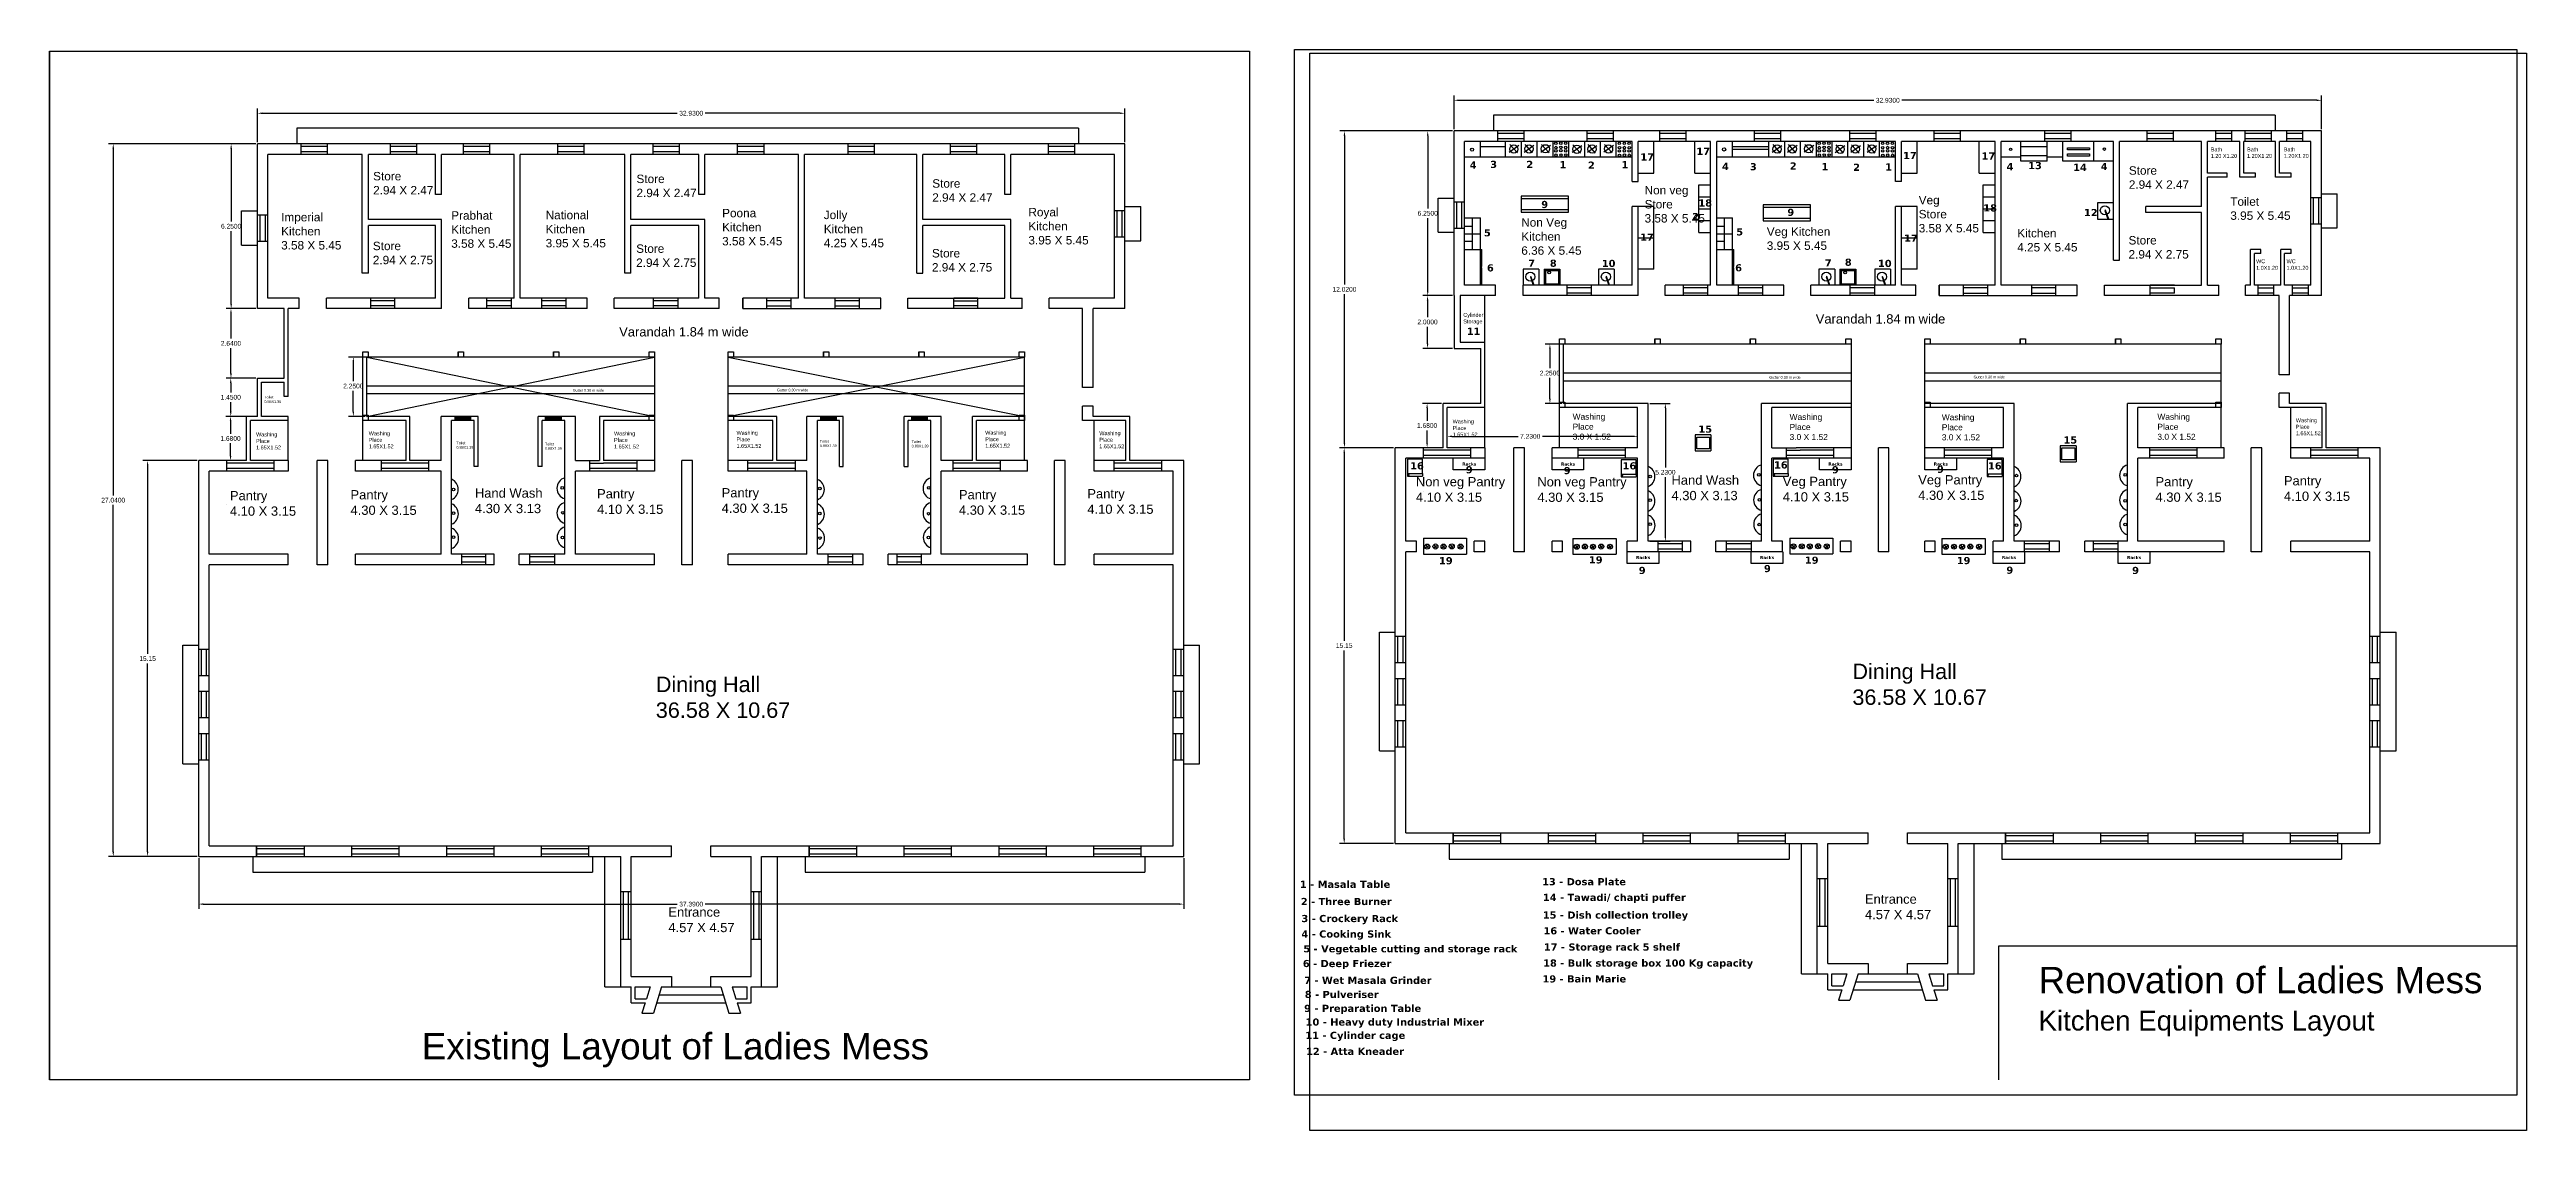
# Model space of a CAD drawing. Header units: inches. Extents: x 101 to 668, y -217 to 99.
# Drawn here: x 101.2 to 195.2, y 44.6 to 85.7 of the extents above; entities that cross this region are included whole.
import ezdxf

# ---------------------------------------------------------------- set-up
doc = ezdxf.new("R2010")
doc.units = ezdxf.units.IN
doc.header["$MEASUREMENT"] = 0
doc.styles.get("Standard").update_dxf_attribs({"font": 'arial.ttf'})
doc.dimstyles.get("Standard").update_dxf_attribs({"dimtxt": 0.18, "dimasz": 0.18, "dimexe": 0.18, "dimexo": 0.0625, "dimgap": 0.09, "dimtad": 0, "dimtih": 1, "dimtoh": 1, "dimdec": 4, "dimzin": 0, "dimdsep": 46, "dimtxsty": 'Standard', "dimcen": 0.09, "dimadec": 0, "dimazin": 0, "dimtfac": 1, "dimtdec": 4, "dimtofl": 0, "dimtmove": 0, "dimatfit": 3, "dimfxl": 1, "dimtolj": 1, "dimtzin": 0, "dimarcsym": 0})

msp = doc.modelspace()

# ---------------------------------------------------------------- texts
at = {"attachment_point": 1}
for s, insert, char_height, width in [('{\\fVerdana|b1|i0|c0|p34;17}', (163.72066, 81.92944), 0.2715054, 0.4973482), ('{\\fVerdana|b1|i0|c0|p34;4}', (155.11815, 81.41263), 0.2715054, 0.4973482), ('{\\fVerdana|b1|i0|c0|p34;3}', (155.89448, 81.43359), 0.2715054, 0.4973482), ('{\\fVerdana|b1|i0|c0|p34;2}', (157.26737, 81.43435), 0.2715054, 0.4973482), ('{\\fVerdana|b1|i0|c0|p34;1}', (158.52715, 81.42201), 0.2715054, 0.4973482), ('{\\fVerdana|b1|i0|c0|p34;2}', (159.60575, 81.40468), 0.2715054, 0.4973482), ('{\\fVerdana|b1|i0|c0|p34;1}', (160.88164, 81.42264), 0.2715054, 0.4973482), ('{\\fVerdana|b1|i0|c0|p34;17}', (161.59442, 81.71644), 0.2715054, 0.4973482), ('{\\fVerdana|b1|i0|c0|p34;4}', (164.69588, 81.35813), 0.2715054, 0.4973482), ('{\\fVerdana|b1|i0|c0|p34;3}', (165.75208, 81.34668), 0.2715054, 0.4973482), ('{\\fVerdana|b1|i0|c0|p34;2}', (167.26772, 81.37475), 0.2715054, 0.4973482), ('{\\fVerdana|b1|i0|c0|p34;1}', (168.47051, 81.34997), 0.2715054, 0.4973482), ('{\\fVerdana|b1|i0|c0|p34;2}', (169.67329, 81.32519), 0.2715054, 0.4973482), ('{\\fVerdana|b1|i0|c0|p34;1}', (170.8868, 81.33691), 0.2715054, 0.4973482), ('{\\fVerdana|b1|i0|c0|p34;17}', (171.56544, 81.76944), 0.2715054, 0.4973482), ('{\\fVerdana|b1|i0|c0|p34;17}', (174.54801, 81.75272), 0.2715054, 0.4973482), ('{\\fVerdana|b1|i0|c0|p34;4}', (175.49601, 81.35051), 0.2715054, 0.4973482), ('{\\fVerdana|b1|i0|c0|p34;13}', (176.31678, 81.3903), 0.2715054, 0.4973482), ('{\\fVerdana|b1|i0|c0|p34;14}', (178.02243, 81.32328), 0.2715054, 0.4973482), ('{\\fVerdana|b1|i0|c0|p34;4}', (179.07228, 81.35352), 0.2715054, 0.4973482), ('{\\fVerdana|b1|i0|c0|p34;18}', (163.79643, 79.9701), 0.2715054, 0.4973482), ('{\\fVerdana|b1|i0|c0|p34;9}', (157.83252, 79.91327), 0.2715054, 0.4973482), ('{\\fVerdana|b1|i0|c0|p34;2}', (163.56113, 79.45397), 0.2715054, 0.4973482), ('{\\fVerdana|b1|i0|c0|p34;9}', (167.17517, 79.61475), 0.2715054, 0.4973482), ('{\\fVerdana|b1|i0|c0|p34;18}', (174.61396, 79.7824), 0.2715054, 0.4973482), ('{\\fVerdana|b1|i0|c0|p34;12}', (178.43504, 79.60717), 0.2715054, 0.4973482), ('{\\fVerdana|b1|i0|c0|p34;5}', (155.65492, 78.83852), 0.2715054, 0.4973482), ('{\\fVerdana|b1|i0|c0|p34;17}', (161.58357, 78.67275), 0.2715054, 0.4973482), ('{\\fVerdana|b1|i0|c0|p34;5}', (165.2341, 78.87346), 0.2715054, 0.4973482), ('{\\fVerdana|b1|i0|c0|p34;17}', (171.60438, 78.63752), 0.2715054, 0.4973482), ('{\\fVerdana|b1|i0|c0|p34;6}', (155.76974, 77.50719), 0.2715054, 0.4973482), ('{\\fVerdana|b1|i0|c0|p34;7}', (157.3367, 77.68677), 0.2715054, 0.4973482), ('{\\fVerdana|b1|i0|c0|p34;8}', (158.15943, 77.68457), 0.2715054, 0.4973482), ('{\\fVerdana|b1|i0|c0|p34;10}', (160.13124, 77.6764), 0.2715054, 0.4973482), ('{\\fVerdana|b1|i0|c0|p34;6}', (165.1933, 77.50989), 0.2715054, 0.4973482), ('{\\fVerdana|b1|i0|c0|p34;7}', (168.59703, 77.69776), 0.2715054, 0.4973482), ('{\\fVerdana|b1|i0|c0|p34;8}', (169.35753, 77.72189), 0.2715054, 0.4973482), ('{\\fVerdana|b1|i0|c0|p34;10}', (170.61546, 77.67668), 0.2715054, 0.4973482), ('{\\fVerdana|b1|i0|c0|p34;11}', (155.00438, 75.10131), 0.2715054, 0.4973482), ('{\\fVerdana|b1|i0|c0|p34;15}', (163.79695, 71.38847), 0.2715054, 0.4973482), ('{\\fVerdana|b1|i0|c0|p34;15}', (177.65844, 70.97542), 0.2715054, 0.4973482), ('{\\fVerdana|b1|i0|c0|p34;16}', (152.85509, 69.99564), 0.2715054, 0.4973482), ('{\\fVerdana|b1|i0|c0|p34;Racks}', (154.83107, 69.98878), 0.1188068, 0.7203121), ('{\\fVerdana|b1|i0|c0|p34;9}', (154.96852, 69.84798), 0.2715054, 0.4973482), ('{\\fVerdana|b1|i0|c0|p34;Racks}', (158.58107, 69.98878), 0.1188068, 0.7203121), ('{\\fVerdana|b1|i0|c0|p34;9}', (158.68651, 69.81454), 0.2715054, 0.4973482), ('{\\fVerdana|b1|i0|c0|p34;16}', (160.92093, 69.99509), 0.2715054, 0.4973482), ('{\\fVerdana|b1|i0|c0|p34;16}', (166.66829, 70.02926), 0.2715054, 0.4973482), ('{\\fVerdana|b1|i0|c0|p34;Racks}', (168.73107, 69.98878), 0.1188068, 0.7203121), ('{\\fVerdana|b1|i0|c0|p34;9}', (168.8662, 69.84765), 0.2715054, 0.4973482), ('{\\fVerdana|b1|i0|c0|p34;Racks}', (172.73107, 69.98878), 0.1188068, 0.7203121), ('{\\fVerdana|b1|i0|c0|p34;9}', (172.85381, 69.86334), 0.2715054, 0.4973482), ('{\\fVerdana|b1|i0|c0|p34;16}', (174.79161, 69.99382), 0.2715054, 0.4973482), ('{\\fVerdana|b1|i0|c0|p34;19}', (153.95081, 66.39515), 0.2715054, 0.4973482), ('{\\fVerdana|b1|i0|c0|p34;19}', (159.64184, 66.42737), 0.2715054, 0.4973482), ('{\\fVerdana|b1|i0|c0|p34;Racks}', (161.43107, 66.43878), 0.1188068, 0.7203121), ('{\\fVerdana|b1|i0|c0|p34;9}', (161.53551, 66.02634), 0.2715054, 0.4973482), ('{\\fVerdana|b1|i0|c0|p34;Racks}', (166.13633, 66.43878), 0.1188068, 0.7203121), ('{\\fVerdana|b1|i0|c0|p34;9}', (166.28673, 66.0972), 0.2715054, 0.4973482), ('{\\fVerdana|b1|i0|c0|p34;19}', (167.84062, 66.41497), 0.2715054, 0.4973482), ('{\\fVerdana|b1|i0|c0|p34;19}', (173.60488, 66.40015), 0.2715054, 0.4973482), ('{\\fVerdana|b1|i0|c0|p34;Racks}', (175.32107, 66.43878), 0.1188068, 0.7203121), ('{\\fVerdana|b1|i0|c0|p34;9}', (175.48927, 66.03559), 0.2715054, 0.4973482), ('{\\fVerdana|b1|i0|c0|p34;Racks}', (180.06884, 66.43878), 0.1188068, 0.7203121), ('{\\fVerdana|b1|i0|c0|p34;9}', (180.26358, 66.02651), 0.2715054, 0.4973482), ('{\\fVerdana|b1|i0|c0|p34;1 - Masala Table}', (148.67209, 54.11553), 0.2715054, 6.2143038), ('{\\fVerdana|b1|i0|c0|p34;13 - Dosa Plate}', (157.86491, 54.21475), 0.2715054, 7.8372141), ('{\\fVerdana|b1|i0|c0|p34;14 - Tawadi/ chapti puffer}', (157.89585, 53.61858), 0.2715054, 7.8372141), ('{\\fVerdana|b1|i0|c0|p34;2 - Three Burner}', (148.70594, 53.46198), 0.2715054, 6.2143038), ('{\\fVerdana|b1|i0|c0|p34;3 - Crockery Rack}', (148.72986, 52.81666), 0.2715054, 6.2143038), ('{\\fVerdana|b1|i0|c0|p34;15 - Dish collection trolley}', (157.89026, 52.94848), 0.2715054, 7.8372141), ('{\\fVerdana|b1|i0|c0|p34;4 - Cooking Sink}', (148.72951, 52.22909), 0.2715054, 6.2143038), ('{\\fVerdana|b1|i0|c0|p34;16 - Water Cooler}', (157.91821, 52.35049), 0.2715054, 7.8372141), ('{\\fVerdana|b1|i0|c0|p34;17 - Storage rack 5 shelf}', (157.93162, 51.73467), 0.2715054, 7.8372141), ('{\\fVerdana|b1|i0|c0|p34;6 - Deep Friezer}', (148.7822, 51.10888), 0.2715054, 6.2143038), ('{\\fVerdana|b1|i0|c0|p34;5 - Vegetable cutting and storage rack}', (148.80181, 51.66925), 0.2715054, 8.4588165), ('{\\fVerdana|b1|i0|c0|p34;18 - Bulk storage box 100 Kg capacity}', (157.90494, 51.1272), 0.2715054, 8.4801782), ('Renovation of Ladies Mess\\P{\\H0.75x;Kitchen Equipments Layout}', (176.71013, 50.84711), 1, 23.1967534), ('{\\fVerdana|b1|i0|c0|p34;7 - Wet Masala Grinder}', (148.83431, 50.47048), 0.2715054, 6.2143038), ('{\\fVerdana|b1|i0|c0|p34;8 - Pulveriser}', (148.85687, 49.93586), 0.2715054, 6.2143038), ('{\\fVerdana|b1|i0|c0|p34;19 - Bain Marie}', (157.88072, 50.52594), 0.2715054, 8.4801782), ('{\\fVerdana|b1|i0|c0|p34;9 - Preparation Table}', (148.83195, 49.40757), 0.2715054, 6.2143038), ('{\\fVerdana|b1|i0|c0|p34;10 - Heavy duty Industrial Mixer}', (148.88887, 48.88888), 0.2715054, 7.8372141), ('Existing Layout of Ladies Mess', (115.33715, 48.33506), 1, 23.1967534), ('{\\fVerdana|b1|i0|c0|p34;11 - Cylinder cage}', (148.87777, 48.38306), 0.2715054, 7.8372141), ('{\\fVerdana|b1|i0|c0|p34;12 - Atta Kneader}', (148.90346, 47.77642), 0.2715054, 7.8372141)]:
    msp.add_mtext(s, dxfattribs=dict(at, insert=insert, char_height=char_height, width=width))
for s, width, heights, insert, char_height in [('Bath\\P1.20 X1.20', 2.729872, [0], (183.2474, 81.94074), 0.14837), ('Bath\\P1.20X1.20', 2.729872, [0], (184.62628, 81.94074), 0.14837), ('Bath\\P1.20X1.20', 2.729872, [0], (186.02013, 81.94333), 0.14837), ('Store\\P2.94 X 2.47', 2.729872, [0], (113.48956, 81.01203), 0.3200978), ('Store\\P2.94 X 2.47', 2.729872, [0], (123.48617, 80.91005), 0.3200978), ('Store\\P2.94 X 2.47', 2.729872, [0], (180.13692, 81.2268), 0.3200978), ('Store\\P2.94 X 2.47', 2.729872, [0], (134.71389, 80.73475), 0.3200978), ('Non veg\\PStore\\P3.58 X 5.45', 2.729872, [0], (161.75524, 80.47967), 0.3200978), ('Veg\\PStore\\P3.58 X 5.45', 2.729872, [0], (172.16039, 80.10391), 0.3200978), ('Toilet\\P3.95 X 5.45', 2.729872, [0], (183.98908, 80.04837), 0.3200978), ('Imperial Kitchen\\P3.58 X 5.45', 2.729872, [0], (109.99888, 79.45643), 0.3200978), ('Prabhat\\PKitchen\\P3.58 X 5.45', 2.729872, [0], (116.45334, 79.52091), 0.3200978), ('National Kitchen\\P3.95 X 5.45', 2.729872, [0], (120.03858, 79.53634), 0.3200978), ('Poona Kitchen\\P3.58 X 5.45', 2.729872, [0], (126.73737, 79.61186), 0.3200978), ('Jolly\\PKitchen\\P4.25 X 5.45', 2.729872, [0], (130.59658, 79.54192), 0.3200978), ('Royal\\PKitchen\\P3.95 X 5.45', 2.729872, [0], (138.36438, 79.6479), 0.3200978), ('Non Veg Kitchen\\P6.36 X 5.45', 2.729872, [0], (157.07403, 79.25624), 0.3200978), ('Store\\P2.94 X 2.75', 2.729872, [0], (113.4783, 78.36385), 0.3200978), ('Store\\P2.94 X 2.75', 2.729872, [0], (123.47491, 78.26187), 0.3200978), ('Store\\P2.94 X 2.75', 2.729872, [0], (134.70263, 78.08657), 0.3200978), ('Veg Kitchen\\P3.95 X 5.45', 2.729872, [0], (166.3931, 78.90832), 0.3200978), ('Kitchen\\P4.25 X 5.45', 2.729872, [0], (175.90095, 78.84832), 0.3200978), ('Store\\P2.94 X 2.75', 2.729872, [0], (180.12565, 78.57862), 0.3200978), ('WC\\P1.0X1.20', 2.729872, [0], (184.96867, 77.69608), 0.14837), ('WC\\P1.0X1.20', 2.729872, [0], (186.12516, 77.69608), 0.14837), ('Cylinder\\PStorage', 2.729872, [0], (154.87387, 75.66165), 0.14837), ('Varandah 1.84 m wide', 8.6047683, [3.17094], (168.25229, 75.6119), 0.351739), ('Varandah 1.84 m wide', 8.6047683, [3.17094], (122.82926, 75.11985), 0.351739), ('Toilet\\P0.88X1.30', 2.729872, [0], (109.35957, 72.51497), 0.100473), ('Gutter 0.30 m wide', 2.729872, [0], (121.06596, 72.77706), 0.100473), ('Gutter 0.30 m wide', 2.729872, [0], (128.82172, 72.78628), 0.100473), ('Gutter 0.30 m wide', 2.729872, [0], (166.48899, 73.26912), 0.100473), ('Gutter 0.30 m wide', 2.729872, [0], (174.24475, 73.27833), 0.100473), ('Washing \\PPlace\\P1.65X1.52', 2.729872, [0], (154.46904, 71.61711), 0.14837), ('Washing \\PPlace\\P3.0 X 1.52', 2.729872, [0], (159.0234, 71.84121), 0.228186), ('Washing \\PPlace\\P3.0 X 1.52', 2.729872, [0], (167.2592, 71.82683), 0.228186), ('Washing \\PPlace\\P3.0 X 1.52', 2.729872, [0], (173.03715, 71.8161), 0.228186), ('Washing \\PPlace\\P3.0 X 1.52', 2.729872, [0], (181.22122, 71.83465), 0.228186), ('Washing \\PPlace\\P1.65X1.52', 2.729872, [0], (186.47889, 71.6634), 0.14837), ('Washing \\PPlace\\P1.65X1.52', 2.729872, [0], (109.04602, 71.12506), 0.14837), ('Washing \\PPlace\\P1.65X1.52', 2.729872, [0], (113.32365, 71.16614), 0.14837), ('Toilet\\P0.88X1.39', 2.729872, [0], (116.65095, 70.77673), 0.100473), ('Toilet\\P0.88X1.39', 2.729872, [0], (120.01215, 70.73586), 0.100473), ('Washing \\PPlace\\P1.65X1.52', 2.729872, [0], (122.63466, 71.16143), 0.14837), ('Washing \\PPlace\\P1.65X1.52', 2.729872, [0], (127.28504, 71.18429), 0.14837), ('Toilet\\P0.88X1.39', 2.729872, [0], (130.44773, 70.83681), 0.100473), ('Toilet\\P0.88X1.39', 2.729872, [0], (133.93278, 70.82612), 0.100473), ('Washing \\PPlace\\P1.65X1.52', 2.729872, [0], (136.72463, 71.19089), 0.14837), ('Washing \\PPlace\\P1.65X1.52', 2.729872, [0], (141.05587, 71.17135), 0.14837), ('Pantry\\P4.10 X 3.15', 8.6047683, [3.17094], (108.05257, 68.90339), 0.351739), ('Pantry\\P4.30 X 3.15', 8.6047683, [3.17094], (112.63036, 68.93728), 0.351739), ('Hand Wash\\P4.30 X 3.13', 8.6047683, [3.17094], (117.35313, 69.00187), 0.351739), ('Pantry\\P4.10 X 3.15', 8.6047683, [3.17094], (121.99184, 68.97527), 0.351739), ('Pantry\\P4.30 X 3.15', 8.6047683, [3.17094], (126.71936, 69.01315), 0.351739), ('Pantry\\P4.30 X 3.15', 8.6047683, [3.17094], (135.72696, 68.9407), 0.351739), ('Pantry\\P4.10 X 3.15', 8.6047683, [3.17094], (140.60118, 68.97658), 0.351739), ('Non veg Pantry\\P4.10 X 3.15', 8.6047683, [3.17094], (153.07449, 69.43187), 0.351739), ('Non veg Pantry\\P4.30 X 3.15', 8.6047683, [3.17094], (157.68462, 69.42934), 0.351739), ('Hand Wash\\P4.30 X 3.13', 8.6047683, [3.17094], (162.77615, 69.49392), 0.351739), ('Veg Pantry\\P4.10 X 3.15', 8.6047683, [3.17094], (167.00001, 69.4443), 0.351739), ('Veg Pantry\\P4.30 X 3.15', 8.6047683, [3.17094], (172.14238, 69.5052), 0.351739), ('Pantry\\P4.30 X 3.15', 8.6047683, [3.17094], (181.14999, 69.43276), 0.351739), ('Pantry\\P4.10 X 3.15', 8.6047683, [3.17094], (186.0242, 69.46863), 0.351739), ('Dining Hall\\P36.58 X 10.67 ', 8.6047683, [3.17094], (169.64383, 62.35183), 0.5865869), ('Dining Hall\\P36.58 X 10.67 ', 8.6047683, [3.17094], (124.22081, 61.85978), 0.5865869), ('Entrance\\P4.57 X 4.57 ', 8.6047683, [3.17094], (124.69763, 53.10179), 0.351739), ('Entrance\\P4.57 X 4.57 ', 8.6047683, [3.17094], (170.12065, 53.59384), 0.351739)]:
    msp.add_mtext_dynamic_manual_height_columns(s, width=width, gutter_width=1, heights=heights, dxfattribs=dict(at, insert=insert, char_height=char_height))

# ---------------------------------------------------------------- blocks, each defined once
blk = doc.blocks.new('*D41')
at = {"color": 0, "lineweight": -2}
for p, q in [((158.609, 74.478), (157.981, 74.478)), ((158.161, 74.298), (158.161, 73.56)), ((158.161, 72.408), (158.161, 73.196)), ((158.609, 72.228), (157.981, 72.228))]:
    blk.add_line(p, q, dxfattribs=at)
at = {"color": 0}
for points in [[(158.131, 74.298), (158.191, 74.298), (158.161, 74.478)], [(158.131, 72.408), (158.191, 72.408), (158.161, 72.228)]]:
    blk.add_solid(points, dxfattribs=at)
at = {"layer": 'Defpoints', "color": 0}
for p in [(158.161, 74.478), (158.672, 74.478), (158.672, 72.228)]:
    blk.add_point(p, dxfattribs=at)
at = {"color": 0, "insert": (158.161, 73.378), "char_height": 0.18, "attachment_point": 5}
blk.add_mtext('\\A1;2.2500', dxfattribs=at)
blk = doc.blocks.new('*D42')
at = {"color": 0, "lineweight": -2}
for p, q in [((152.229, 70.548), (150.172, 70.548)), ((150.352, 70.368), (150.352, 63.22)), ((150.352, 55.708), (150.352, 62.856)), ((152.229, 55.528), (150.172, 55.528))]:
    blk.add_line(p, q, dxfattribs=at)
at = {"color": 0}
for points in [[(150.322, 70.368), (150.382, 70.368), (150.352, 70.548)], [(150.322, 55.708), (150.382, 55.708), (150.352, 55.528)]]:
    blk.add_solid(points, dxfattribs=at)
at = {"layer": 'Defpoints', "color": 0}
for p in [(152.292, 70.548), (150.352, 55.528), (152.292, 55.528)]:
    blk.add_point(p, dxfattribs=at)
at = {"color": 0, "insert": (150.352, 63.038), "char_height": 0.18, "attachment_point": 5}
blk.add_mtext('\\A1;15.15', dxfattribs=at)
blk = doc.blocks.new('*D43')
at = {"color": 0, "lineweight": -2}
for p, q in [((154.049, 72.228), (153.32, 72.228)), ((153.5, 72.048), (153.5, 71.57)), ((154.049, 70.548), (153.32, 70.548)), ((153.5, 70.728), (153.5, 71.206))]:
    blk.add_line(p, q, dxfattribs=at)
at = {"color": 0}
for points in [[(153.47, 72.048), (153.53, 72.048), (153.5, 72.228)], [(153.47, 70.728), (153.53, 70.728), (153.5, 70.548)]]:
    blk.add_solid(points, dxfattribs=at)
at = {"layer": 'Defpoints', "color": 0}
for p in [(153.5, 72.228), (154.112, 72.228), (154.112, 70.548)]:
    blk.add_point(p, dxfattribs=at)
at = {"color": 0, "insert": (153.5, 71.388), "char_height": 0.18, "attachment_point": 5}
blk.add_mtext('\\A1;1.6800', dxfattribs=at)
blk = doc.blocks.new('*D44')
at = {"color": 0, "lineweight": -2}
for p, q in [((154.459, 76.318), (153.336, 76.318)), ((153.516, 76.138), (153.516, 75.5)), ((154.459, 74.318), (153.336, 74.318)), ((153.516, 74.498), (153.516, 75.136))]:
    blk.add_line(p, q, dxfattribs=at)
at = {"color": 0}
for points in [[(153.486, 76.138), (153.546, 76.138), (153.516, 76.318)], [(153.486, 74.498), (153.546, 74.498), (153.516, 74.318)]]:
    blk.add_solid(points, dxfattribs=at)
at = {"layer": 'Defpoints', "color": 0}
for p in [(153.516, 76.318), (154.522, 76.318), (154.522, 74.318)]:
    blk.add_point(p, dxfattribs=at)
at = {"color": 0, "insert": (153.516, 75.318), "char_height": 0.18, "attachment_point": 5}
blk.add_mtext('\\A1;2.0000', dxfattribs=at)
blk = doc.blocks.new('*D45')
at = {"color": 0, "lineweight": -2}
for p, q in [((154.459, 82.568), (153.343, 82.568)), ((153.523, 82.388), (153.523, 79.625)), ((153.523, 76.498), (153.523, 79.261)), ((154.459, 76.318), (153.343, 76.318))]:
    blk.add_line(p, q, dxfattribs=at)
at = {"color": 0}
for points in [[(153.493, 82.388), (153.553, 82.388), (153.523, 82.568)], [(153.493, 76.498), (153.553, 76.498), (153.523, 76.318)]]:
    blk.add_solid(points, dxfattribs=at)
at = {"layer": 'Defpoints', "color": 0}
for p in [(154.522, 82.568), (153.523, 76.318), (154.522, 76.318)]:
    blk.add_point(p, dxfattribs=at)
at = {"color": 0, "insert": (153.523, 79.443), "char_height": 0.18, "attachment_point": 5}
blk.add_mtext('\\A1;6.2500', dxfattribs=at)
blk = doc.blocks.new('*D46')
at = {"color": 0, "lineweight": -2}
for p, q in [((154.522, 82.63), (154.522, 83.911)), ((154.702, 83.731), (170.453, 83.731)), ((187.272, 83.731), (171.52, 83.731)), ((187.452, 82.63), (187.452, 83.911))]:
    blk.add_line(p, q, dxfattribs=at)
at = {"color": 0}
for points in [[(154.702, 83.761), (154.702, 83.701), (154.522, 83.731)], [(187.272, 83.761), (187.272, 83.701), (187.452, 83.731)]]:
    blk.add_solid(points, dxfattribs=at)
at = {"layer": 'Defpoints', "color": 0}
for p in [(187.452, 83.731), (154.522, 82.568), (187.452, 82.568)]:
    blk.add_point(p, dxfattribs=at)
at = {"color": 0, "insert": (170.987, 83.731), "char_height": 0.18, "attachment_point": 5}
blk.add_mtext('\\A1;32.9300', dxfattribs=at)
blk = doc.blocks.new('*D47')
at = {"color": 0, "lineweight": -2}
for p, q in [((154.459, 82.568), (150.182, 82.568)), ((150.362, 82.388), (150.362, 76.74)), ((150.362, 70.728), (150.362, 76.376)), ((152.229, 70.548), (150.182, 70.548))]:
    blk.add_line(p, q, dxfattribs=at)
at = {"color": 0}
for points in [[(150.332, 82.388), (150.392, 82.388), (150.362, 82.568)], [(150.332, 70.728), (150.392, 70.728), (150.362, 70.548)]]:
    blk.add_solid(points, dxfattribs=at)
at = {"layer": 'Defpoints', "color": 0}
for p in [(150.362, 82.568), (154.522, 82.568), (152.292, 70.548)]:
    blk.add_point(p, dxfattribs=at)
at = {"color": 0, "insert": (150.362, 76.558), "char_height": 0.18, "attachment_point": 5}
blk.add_mtext('\\A1;12.0200', dxfattribs=at)
blk = doc.blocks.new('*D48')
at = {"color": 0, "lineweight": -2}
for p, q in [((113.186, 73.986), (112.558, 73.986)), ((112.738, 73.806), (112.738, 73.068)), ((112.738, 71.916), (112.738, 72.704)), ((113.186, 71.736), (112.558, 71.736))]:
    blk.add_line(p, q, dxfattribs=at)
at = {"color": 0}
for points in [[(112.708, 73.806), (112.768, 73.806), (112.738, 73.986)], [(112.708, 71.916), (112.768, 71.916), (112.738, 71.736)]]:
    blk.add_solid(points, dxfattribs=at)
at = {"layer": 'Defpoints', "color": 0}
for p in [(112.738, 73.986), (113.249, 73.986), (113.249, 71.736)]:
    blk.add_point(p, dxfattribs=at)
at = {"color": 0, "insert": (112.738, 72.886), "char_height": 0.18, "attachment_point": 5}
blk.add_mtext('\\A1;2.2500', dxfattribs=at)
blk = doc.blocks.new('*D49')
at = {"color": 0, "lineweight": -2}
for p, q in [((106.806, 70.056), (104.749, 70.056)), ((104.929, 69.876), (104.929, 62.728)), ((104.929, 55.216), (104.929, 62.364)), ((106.806, 55.036), (104.749, 55.036))]:
    blk.add_line(p, q, dxfattribs=at)
at = {"color": 0}
for points in [[(104.899, 69.876), (104.959, 69.876), (104.929, 70.056)], [(104.899, 55.216), (104.959, 55.216), (104.929, 55.036)]]:
    blk.add_solid(points, dxfattribs=at)
at = {"layer": 'Defpoints', "color": 0}
for p in [(106.869, 70.056), (104.929, 55.036), (106.869, 55.036)]:
    blk.add_point(p, dxfattribs=at)
at = {"color": 0, "insert": (104.929, 62.546), "char_height": 0.18, "attachment_point": 5}
blk.add_mtext('\\A1;15.15', dxfattribs=at)
blk = doc.blocks.new('*D50')
at = {"color": 0, "lineweight": -2}
for p, q in [((108.626, 71.736), (107.897, 71.736)), ((108.077, 71.556), (108.077, 71.078)), ((108.077, 70.236), (108.077, 70.714)), ((108.626, 70.056), (107.897, 70.056))]:
    blk.add_line(p, q, dxfattribs=at)
at = {"color": 0}
for points in [[(108.047, 71.556), (108.107, 71.556), (108.077, 71.736)], [(108.047, 70.236), (108.107, 70.236), (108.077, 70.056)]]:
    blk.add_solid(points, dxfattribs=at)
at = {"layer": 'Defpoints', "color": 0}
for p in [(108.077, 71.736), (108.689, 71.736), (108.689, 70.056)]:
    blk.add_point(p, dxfattribs=at)
at = {"color": 0, "insert": (108.077, 70.896), "char_height": 0.18, "attachment_point": 5}
blk.add_mtext('\\A1;1.6800', dxfattribs=at)
blk = doc.blocks.new('*D51')
at = {"color": 0, "lineweight": -2}
for p, q in [((109.036, 73.186), (107.905, 73.186)), ((108.085, 73.006), (108.085, 72.643)), ((109.036, 71.736), (107.905, 71.736)), ((108.085, 71.916), (108.085, 72.279))]:
    blk.add_line(p, q, dxfattribs=at)
at = {"color": 0}
for points in [[(108.055, 73.006), (108.115, 73.006), (108.085, 73.186)], [(108.055, 71.916), (108.115, 71.916), (108.085, 71.736)]]:
    blk.add_solid(points, dxfattribs=at)
at = {"layer": 'Defpoints', "color": 0}
for p in [(108.085, 73.186), (109.099, 73.186), (109.099, 71.736)]:
    blk.add_point(p, dxfattribs=at)
at = {"color": 0, "insert": (108.085, 72.461), "char_height": 0.18, "attachment_point": 5}
blk.add_mtext('\\A1;1.4500', dxfattribs=at)
blk = doc.blocks.new('*D52')
at = {"color": 0, "lineweight": -2}
for p, q in [((109.036, 75.826), (107.913, 75.826)), ((108.093, 75.646), (108.093, 74.688)), ((108.093, 73.366), (108.093, 74.324)), ((109.036, 73.186), (107.913, 73.186))]:
    blk.add_line(p, q, dxfattribs=at)
at = {"color": 0}
for points in [[(108.063, 75.646), (108.123, 75.646), (108.093, 75.826)], [(108.063, 73.366), (108.123, 73.366), (108.093, 73.186)]]:
    blk.add_solid(points, dxfattribs=at)
at = {"layer": 'Defpoints', "color": 0}
for p in [(108.093, 75.826), (109.099, 75.826), (109.099, 73.186)]:
    blk.add_point(p, dxfattribs=at)
at = {"color": 0, "insert": (108.093, 74.506), "char_height": 0.18, "attachment_point": 5}
blk.add_mtext('\\A1;2.6400', dxfattribs=at)
blk = doc.blocks.new('*D53')
at = {"color": 0, "lineweight": -2}
for p, q in [((109.036, 82.076), (107.92, 82.076)), ((108.1, 81.896), (108.1, 79.133)), ((108.1, 76.006), (108.1, 78.769)), ((109.036, 75.826), (107.92, 75.826))]:
    blk.add_line(p, q, dxfattribs=at)
at = {"color": 0}
for points in [[(108.07, 81.896), (108.13, 81.896), (108.1, 82.076)], [(108.07, 76.006), (108.13, 76.006), (108.1, 75.826)]]:
    blk.add_solid(points, dxfattribs=at)
at = {"layer": 'Defpoints', "color": 0}
for p in [(109.099, 82.076), (108.1, 75.826), (109.099, 75.826)]:
    blk.add_point(p, dxfattribs=at)
at = {"color": 0, "insert": (108.1, 78.951), "char_height": 0.18, "attachment_point": 5}
blk.add_mtext('\\A1;6.2500', dxfattribs=at)
blk = doc.blocks.new('*D54')
at = {"color": 0, "lineweight": -2}
for p, q in [((109.099, 82.138), (109.099, 83.419)), ((109.279, 83.239), (125.03, 83.239)), ((141.849, 83.239), (126.097, 83.239)), ((142.029, 82.138), (142.029, 83.419))]:
    blk.add_line(p, q, dxfattribs=at)
at = {"color": 0}
for points in [[(109.279, 83.269), (109.279, 83.209), (109.099, 83.239)], [(141.849, 83.269), (141.849, 83.209), (142.029, 83.239)]]:
    blk.add_solid(points, dxfattribs=at)
at = {"layer": 'Defpoints', "color": 0}
for p in [(142.029, 83.239), (109.099, 82.076), (142.029, 82.076)]:
    blk.add_point(p, dxfattribs=at)
at = {"color": 0, "insert": (125.564, 83.239), "char_height": 0.18, "attachment_point": 5}
blk.add_mtext('\\A1;32.9300', dxfattribs=at)
blk = doc.blocks.new('*D56')
at = {"color": 0, "lineweight": -2}
for p, q in [((154.262, 70.61), (154.262, 71.158)), ((154.442, 70.978), (156.951, 70.978)), ((161.312, 70.978), (157.877, 70.978)), ((161.492, 70.61), (161.492, 71.158))]:
    blk.add_line(p, q, dxfattribs=at)
at = {"color": 0}
for points in [[(154.442, 71.008), (154.442, 70.948), (154.262, 70.978)], [(161.312, 71.008), (161.312, 70.948), (161.492, 70.978)]]:
    blk.add_solid(points, dxfattribs=at)
at = {"layer": 'Defpoints', "color": 0}
for p in [(154.262, 70.548), (161.492, 70.978), (161.492, 70.548)]:
    blk.add_point(p, dxfattribs=at)
at = {"color": 0, "insert": (157.414, 70.978), "char_height": 0.18, "attachment_point": 5}
blk.add_mtext('\\A1;7.2300', dxfattribs=at)
blk = doc.blocks.new('*D57')
at = {"color": 0, "lineweight": -2}
for p, q in [((106.869, 54.973), (106.869, 53.047)), ((144.259, 54.973), (144.259, 53.047)), ((107.049, 53.227), (125.03, 53.227)), ((144.079, 53.227), (126.097, 53.227))]:
    blk.add_line(p, q, dxfattribs=at)
at = {"color": 0}
for points in [[(107.049, 53.257), (107.049, 53.197), (106.869, 53.227)], [(144.079, 53.257), (144.079, 53.197), (144.259, 53.227)]]:
    blk.add_solid(points, dxfattribs=at)
at = {"layer": 'Defpoints', "color": 0}
for p in [(106.869, 55.036), (144.259, 55.036), (144.259, 53.227)]:
    blk.add_point(p, dxfattribs=at)
at = {"color": 0, "insert": (125.564, 53.227), "char_height": 0.18, "attachment_point": 5}
blk.add_mtext('\\A1;37.3900', dxfattribs=at)
blk = doc.blocks.new('*D58')
at = {"color": 0, "lineweight": -2}
for p, q in [((109.036, 82.076), (103.444, 82.076)), ((103.624, 81.896), (103.624, 68.738)), ((103.624, 55.216), (103.624, 68.374)), ((106.806, 55.036), (103.444, 55.036))]:
    blk.add_line(p, q, dxfattribs=at)
at = {"color": 0}
for points in [[(103.594, 81.896), (103.654, 81.896), (103.624, 82.076)], [(103.594, 55.216), (103.654, 55.216), (103.624, 55.036)]]:
    blk.add_solid(points, dxfattribs=at)
at = {"layer": 'Defpoints', "color": 0}
for p in [(109.099, 82.076), (103.624, 55.036), (106.869, 55.036)]:
    blk.add_point(p, dxfattribs=at)
at = {"color": 0, "insert": (103.624, 68.556), "char_height": 0.18, "attachment_point": 5}
blk.add_mtext('\\A1;27.0400', dxfattribs=at)
blk = doc.blocks.new('*D59')
at = {"color": 0, "lineweight": -2}
for p, q in [((161.954, 72.228), (162.724, 72.228)), ((162.544, 72.048), (162.544, 69.795)), ((162.544, 67.178), (162.544, 69.431)), ((161.954, 66.998), (162.724, 66.998))]:
    blk.add_line(p, q, dxfattribs=at)
at = {"color": 0}
for points in [[(162.514, 72.048), (162.574, 72.048), (162.544, 72.228)], [(162.514, 67.178), (162.574, 67.178), (162.544, 66.998)]]:
    blk.add_solid(points, dxfattribs=at)
at = {"layer": 'Defpoints', "color": 0}
for p in [(161.892, 72.228), (161.892, 66.998), (162.544, 66.998)]:
    blk.add_point(p, dxfattribs=at)
at = {"color": 0, "insert": (162.544, 69.613), "char_height": 0.18, "attachment_point": 5}
blk.add_mtext('\\A1;5.2300', dxfattribs=at)

# ---------------------------------------------------------------- dimensions: what is measured, and where the dimension line sits
for base, p1, p2, picture, middle in [((187.45154, 83.73113), (154.52154, 82.5678), (187.45154, 82.5678), '*D46', (170.98654, 83.73113)), ((142.02851, 83.23908), (109.09851, 82.07575), (142.02851, 82.07575), '*D54', (125.56351, 83.23908)), ((144.25851, 53.22688), (106.86851, 55.03575), (144.25851, 55.03575), '*D57', (125.56351, 53.22688))]:
    dim = msp.add_linear_dim(base=base, p1=p1, p2=p2, dimstyle='Standard')
    dim.commit()
    dim.dimension.update_dxf_attribs({"geometry": picture, "text_midpoint": middle})
for base, p1, p2, picture, middle in [((103.62446, 55.03575), (109.09851, 82.07575), (106.86851, 55.03575), '*D58', (103.62446, 68.55575)), ((108.09953, 75.82575), (109.09851, 82.07575), (109.09851, 75.82575), '*D53', (108.09953, 78.95075)), ((150.36197, 82.5678), (152.29154, 70.5478), (154.52154, 82.5678), '*D47', (150.36197, 76.5578)), ((153.52256, 76.3178), (154.52154, 82.5678), (154.52154, 76.3178), '*D45', (153.52256, 79.4428)), ((153.51591, 76.3178), (154.52154, 74.3178), (154.52154, 76.3178), '*D44', (153.51591, 75.3178)), ((108.09289, 75.82575), (109.09851, 73.18575), (109.09851, 75.82575), '*D52', (108.09289, 74.50575)), ((108.08516, 73.18575), (109.09851, 71.73575), (109.09851, 73.18575), '*D51', (108.08516, 72.46075)), ((108.077, 71.73575), (108.68851, 70.05575), (108.68851, 71.73575), '*D50', (108.077, 70.89575)), ((153.50002, 72.2278), (154.11154, 70.5478), (154.11154, 72.2278), '*D43', (153.50002, 71.3878)), ((162.54393, 66.9978), (161.89154, 72.2278), (161.89154, 66.9978), '*D59', (162.54393, 69.6128))]:
    dim = msp.add_linear_dim(base=base, p1=p1, p2=p2, angle=90, dimstyle='Standard')
    dim.commit()
    dim.dimension.update_dxf_attribs({"geometry": picture, "text_midpoint": middle})
for base, p1, p2, picture, middle in [((158.161, 74.4778), (158.67154, 72.2278), (158.67154, 74.4778), '*D41', (158.161, 73.3778)), ((112.73798, 73.98575), (113.24851, 71.73575), (113.24851, 73.98575), '*D48', (112.73798, 72.88575))]:
    dim = msp.add_linear_dim(base=base, p1=p1, p2=p2, angle=90, dimstyle='Standard')
    dim.commit()
    dim.dimension.update_dxf_attribs({"geometry": picture, "text_midpoint": middle, "dimtype": 160})
for base, p1, p2, picture, middle in [((150.35193, 55.5278), (152.29154, 70.5478), (152.29154, 55.5278), '*D42', (150.35193, 63.0378)), ((104.9289, 55.03575), (106.86851, 70.05575), (106.86851, 55.03575), '*D49', (104.9289, 62.54575))]:
    dim = msp.add_linear_dim(base=base, p1=p1, p2=p2, angle=90, text='15.15', dimstyle='Standard')
    dim.commit()
    dim.dimension.update_dxf_attribs({"geometry": picture, "text_midpoint": middle})
dim = msp.add_linear_dim(base=(161.49154, 70.97766), p1=(154.26154, 70.5478), p2=(161.49154, 70.5478), dimstyle='Standard')
dim.commit()
dim.dimension.update_dxf_attribs({"geometry": '*D56', "text_midpoint": (157.41395, 70.97766), "dimtype": 160})

# ---------------------------------------------------------------- linework, layer by layer
for p, q in [((101.20587, 46.55799), (101.20587, 85.5904)), ((101.20587, 85.5904), (101.20587, 46.55799)), ((146.7577, 85.5904), (146.7577, 46.55799)), ((185.68887, 83.1678), (156.01853, 83.1678)), ((156.01853, 83.1678), (156.01853, 82.5678)), ((185.68887, 83.1678), (185.68887, 82.5678)), ((142.02851, 82.07575), (109.09851, 82.07575)), ((109.09851, 75.82575), (109.09851, 82.07575)), ((140.26585, 82.67575), (110.59551, 82.67575)), ((110.59551, 82.67575), (110.59551, 82.07575)), ((110.74551, 82.07575), (110.74551, 81.67575)), ((111.74551, 81.97575), (110.74551, 81.97575)), ((111.74551, 82.07575), (111.74551, 81.67575)), ((114.13489, 82.07575), (114.13489, 81.67575)), ((115.13489, 81.97575), (114.13489, 81.97575)), ((115.13489, 82.07575), (115.13489, 81.67575)), ((116.90403, 82.07575), (116.90403, 81.67575)), ((117.90403, 81.97575), (116.90403, 81.97575)), ((117.90403, 82.07575), (117.90403, 81.67575)), ((120.48814, 82.07575), (120.48814, 81.67575)), ((121.48814, 81.97575), (120.48814, 81.97575)), ((121.48814, 82.07575), (121.48814, 81.67575)), ((124.10667, 82.07575), (124.10667, 81.67575)), ((125.10667, 81.97575), (124.10667, 81.97575)), ((125.10667, 82.07575), (125.10667, 81.67575)), ((127.31487, 82.07575), (127.31487, 81.67575)), ((128.31487, 81.97575), (127.31487, 81.97575)), ((128.31487, 82.07575), (128.31487, 81.67575)), ((131.51501, 82.07575), (131.51501, 81.67575)), ((132.51501, 81.97575), (131.51501, 81.97575)), ((132.51501, 82.07575), (132.51501, 81.67575)), ((135.39797, 82.07575), (135.39797, 81.67575)), ((136.39797, 81.97575), (135.39797, 81.97575)), ((136.39797, 82.07575), (136.39797, 81.67575)), ((139.11585, 82.07575), (139.11585, 81.67575)), ((140.11585, 81.97575), (139.11585, 81.97575)), ((140.11585, 82.07575), (140.11585, 81.67575)), ((140.26585, 82.67575), (140.26585, 82.07575)), ((142.02851, 75.82575), (142.02851, 82.07575)), ((187.45154, 82.5678), (154.52154, 82.5678)), ((154.52154, 76.3178), (154.52154, 82.5678)), ((158.50154, 82.1678), (154.92154, 82.1678)), ((154.92154, 76.7178), (154.92154, 82.1678)), ((155.52154, 81.5678), (155.52154, 82.1678)), ((156.48154, 81.9678), (155.52154, 81.9678)), ((156.16853, 82.5678), (156.16853, 82.1678)), ((157.16853, 82.4678), (156.16853, 82.4678)), ((157.16853, 82.2678), (156.16853, 82.2678)), ((156.48154, 81.5678), (156.48154, 82.1678)), ((156.97592, 82.01184), (156.61051, 81.75263)), ((156.9253, 81.73366), (156.63898, 82.05136)), ((157.08154, 81.5678), (157.08154, 82.1678)), ((157.16853, 82.5678), (157.16853, 82.1678)), ((157.55362, 82.01254), (157.1882, 81.75333)), ((157.503, 81.73436), (157.21668, 82.05206)), ((157.68154, 81.5678), (157.68154, 82.1678)), ((158.17931, 82.01319), (157.81389, 81.75398)), ((158.12869, 81.73501), (157.84237, 82.05271)), ((158.28154, 81.5678), (158.28154, 82.1678)), ((161.28154, 82.1678), (158.50154, 82.1678)), ((158.88154, 81.5678), (158.88154, 82.1678)), ((159.3711, 82.00331), (159.00568, 81.74409)), ((159.32048, 81.72513), (159.03416, 82.04283)), ((159.48154, 81.5678), (159.48154, 82.1678)), ((159.55792, 82.5678), (159.55792, 82.1678)), ((160.55792, 82.4678), (159.55792, 82.4678)), ((160.55792, 82.2678), (159.55792, 82.2678)), ((159.94787, 82.00794), (159.58246, 81.74872)), ((159.89725, 81.72975), (159.61093, 82.04745)), ((160.08154, 81.5678), (160.08154, 82.1678)), ((160.57287, 82.01541), (160.20746, 81.75619)), ((160.52225, 81.73722), (160.23593, 82.05492)), ((160.55792, 82.5678), (160.55792, 82.1678)), ((160.68154, 81.5678), (160.68154, 82.1678)), ((161.28154, 80.6478), (161.28154, 82.1678)), ((164.26154, 82.1678), (161.51154, 82.1678)), ((161.51154, 80.6478), (161.51154, 82.1678)), ((162.11154, 80.9678), (162.11154, 82.1678)), ((162.11154, 80.9678), (162.11154, 82.1678)), ((162.32705, 82.5678), (162.32705, 82.1678)), ((163.32705, 82.4678), (162.32705, 82.4678)), ((163.32705, 82.2678), (162.32705, 82.2678)), ((163.32705, 82.5678), (163.32705, 82.1678)), ((163.66154, 80.9678), (163.66154, 82.1678)), ((164.26154, 76.7178), (164.26154, 82.1678)), ((168.46368, 82.1678), (164.49154, 82.1678)), ((164.49154, 76.7178), (164.49154, 82.1678)), ((165.09154, 81.5678), (165.09154, 82.1678)), ((166.47632, 81.9678), (165.09154, 81.9678)), ((166.47632, 81.8678), (165.09154, 81.8678)), ((165.91116, 82.5678), (165.91116, 82.1678)), ((166.91116, 82.4678), (165.91116, 82.4678)), ((166.91116, 82.2678), (165.91116, 82.2678)), ((166.47632, 81.5678), (166.47632, 82.1678)), ((166.96685, 82.00763), (166.60144, 81.74841)), ((166.91623, 81.72944), (166.62991, 82.04715)), ((166.91116, 82.5678), (166.91116, 82.1678)), ((167.07632, 81.5678), (167.07632, 82.1678)), ((167.55186, 82.01175), (167.18645, 81.75253)), ((167.50124, 81.73356), (167.21492, 82.05126)), ((167.67632, 81.5678), (167.67632, 82.1678)), ((168.17395, 82.01586), (167.80854, 81.75665)), ((168.12333, 81.73768), (167.83701, 82.05538)), ((168.27632, 81.5678), (168.27632, 82.1678)), ((171.27632, 82.1678), (168.46368, 82.1678)), ((168.87632, 81.5678), (168.87632, 82.1678)), ((169.36077, 81.99971), (168.99536, 81.74049)), ((169.31015, 81.72152), (169.02383, 82.03922)), ((169.47632, 81.5678), (169.47632, 82.1678)), ((169.5297, 82.5678), (169.5297, 82.1678)), ((170.5297, 82.4678), (169.5297, 82.4678)), ((170.5297, 82.2678), (169.5297, 82.2678)), ((169.94513, 82.00258), (169.57972, 81.74337)), ((169.89451, 81.7244), (169.60819, 82.0421)), ((170.07632, 81.5678), (170.07632, 82.1678)), ((170.56403, 82.00834), (170.19862, 81.74912)), ((170.51341, 81.73015), (170.22709, 82.04785)), ((170.5297, 82.5678), (170.5297, 82.1678)), ((170.67632, 81.5678), (170.67632, 82.1678)), ((171.27632, 80.6478), (171.27632, 82.1678)), ((175.05716, 82.1678), (171.50632, 82.1678)), ((171.50632, 80.6478), (171.50632, 82.1678)), ((172.10632, 80.9678), (172.10632, 82.1678)), ((172.10632, 80.9678), (172.10632, 82.1678)), ((172.10632, 80.9678), (172.10632, 82.1678)), ((172.7379, 82.5678), (172.7379, 82.1678)), ((173.7379, 82.4678), (172.7379, 82.4678)), ((173.7379, 82.2678), (172.7379, 82.2678)), ((173.7379, 82.5678), (173.7379, 82.1678)), ((174.45716, 80.9678), (174.45716, 82.1678)), ((175.05716, 76.7178), (175.05716, 82.1678)), ((179.5549, 82.1678), (175.28716, 82.1678)), ((175.28716, 76.7178), (175.28716, 82.1678)), ((176.03716, 81.4178), (176.03716, 82.1678)), ((177.03716, 81.9678), (176.03716, 81.9678)), ((176.93803, 82.5678), (176.93803, 82.1678)), ((177.93803, 82.4678), (176.93803, 82.4678)), ((177.93803, 82.2678), (176.93803, 82.2678)), ((177.03716, 81.4178), (177.03716, 82.1678)), ((177.63716, 81.4178), (177.63716, 82.1678)), ((177.93803, 82.5678), (177.93803, 82.1678)), ((178.8049, 81.4178), (178.8049, 82.1678)), ((179.5549, 77.6678), (179.5549, 82.1678)), ((182.89016, 82.1678), (179.7849, 82.1678)), ((179.7849, 79.4678), (179.7849, 82.1678)), ((180.821, 82.5678), (180.821, 82.1678)), ((181.821, 82.4678), (180.821, 82.4678)), ((181.821, 82.2678), (180.821, 82.2678)), ((181.821, 82.5678), (181.821, 82.1678)), ((182.89016, 79.6978), (182.89016, 82.1678)), ((184.35154, 82.1678), (183.12016, 82.1678)), ((183.12016, 80.9678), (183.12016, 82.1678)), ((183.44514, 82.1678), (183.44514, 82.5678)), ((184.04514, 82.4678), (183.44514, 82.4678)), ((184.04514, 82.2678), (183.44514, 82.2678)), ((184.04514, 82.1678), (184.04514, 82.5678)), ((184.35154, 80.8178), (184.35154, 82.1678)), ((184.50154, 80.9678), (184.50154, 82.1678)), ((185.70154, 82.1678), (184.50154, 82.1678)), ((184.53887, 82.5678), (184.53887, 82.1678)), ((185.53887, 82.4678), (184.53887, 82.4678)), ((185.53887, 82.2678), (184.53887, 82.2678)), ((185.53887, 82.5678), (185.53887, 82.1678)), ((185.70154, 80.8178), (185.70154, 82.1678)), ((185.85154, 80.9678), (185.85154, 82.1678)), ((187.05154, 82.1678), (185.85154, 82.1678)), ((186.14095, 82.1678), (186.14095, 82.5678)), ((186.74095, 82.4678), (186.14095, 82.4678)), ((186.74095, 82.2678), (186.14095, 82.2678)), ((186.74095, 82.1678), (186.74095, 82.5678)), ((187.05154, 76.7178), (187.05154, 82.1678)), ((187.45154, 76.3178), (187.45154, 82.5678)), ((113.07851, 81.67575), (109.49851, 81.67575)), ((109.49851, 76.22575), (109.49851, 81.67575)), ((111.74551, 81.77575), (110.74551, 81.77575)), ((113.07851, 77.17575), (113.07851, 81.67575)), ((115.85851, 81.67575), (113.30851, 81.67575)), ((113.30851, 79.20575), (113.30851, 81.67575)), ((115.13489, 81.77575), (114.13489, 81.77575)), ((115.85851, 80.15575), (115.85851, 81.67575)), ((118.83851, 81.67575), (116.08851, 81.67575)), ((116.08851, 80.15575), (116.08851, 81.67575)), ((117.90403, 81.77575), (116.90403, 81.77575)), ((118.83851, 76.22575), (118.83851, 81.67575)), ((123.04065, 81.67575), (119.06851, 81.67575)), ((119.06851, 76.22575), (119.06851, 81.67575)), ((121.48814, 81.77575), (120.48814, 81.77575)), ((123.04065, 77.17575), (123.04065, 81.67575)), ((125.8533, 81.67575), (123.27065, 81.67575)), ((123.27065, 79.20575), (123.27065, 81.67575)), ((125.10667, 81.77575), (124.10667, 81.77575)), ((125.8533, 80.15575), (125.8533, 81.67575)), ((129.63414, 81.67575), (126.0833, 81.67575)), ((126.0833, 80.15575), (126.0833, 81.67575)), ((128.31487, 81.77575), (127.31487, 81.77575)), ((129.63414, 76.22575), (129.63414, 81.67575)), ((134.13187, 81.67575), (129.86414, 81.67575)), ((129.86414, 76.22575), (129.86414, 81.67575)), ((132.51501, 81.77575), (131.51501, 81.77575)), ((134.13187, 77.17575), (134.13187, 81.67575)), ((137.46714, 81.67575), (134.36187, 81.67575)), ((134.36187, 79.20575), (134.36187, 81.67575)), ((136.39797, 81.77575), (135.39797, 81.77575)), ((137.46714, 80.15575), (137.46714, 81.67575)), ((141.62851, 81.67575), (137.69714, 81.67575)), ((137.69714, 80.15575), (137.69714, 81.67575)), ((140.11585, 81.77575), (139.11585, 81.77575)), ((141.62851, 76.22575), (141.62851, 81.67575)), ((158.50154, 81.5678), (154.92154, 81.5678)), ((161.28154, 81.5678), (158.50154, 81.5678)), ((161.51154, 80.9678), (162.11154, 80.9678)), ((163.66154, 80.9678), (164.26154, 80.9678)), ((168.49632, 81.5678), (164.49154, 81.5678)), ((171.27632, 81.5678), (168.46368, 81.5678)), ((171.50632, 80.9678), (172.10632, 80.9678)), ((174.45716, 80.9678), (175.05716, 80.9678)), ((176.03716, 81.5678), (175.28716, 81.5678)), ((177.03716, 81.6178), (176.03716, 81.6178)), ((177.03716, 81.4178), (176.03716, 81.4178)), ((177.63716, 81.5678), (177.03716, 81.5678)), ((179.5549, 81.4178), (177.63716, 81.4178)), ((180.821, 80.89035), (180.821, 80.89035)), ((183.87016, 80.9678), (183.12016, 80.9678)), ((183.87016, 80.8178), (183.87016, 80.9678)), ((184.95154, 80.9678), (184.50154, 80.9678)), ((184.95154, 80.8178), (184.95154, 80.9678)), ((186.30154, 80.9678), (185.85154, 80.9678)), ((186.30154, 80.8178), (186.30154, 80.9678)), ((186.30154, 80.8178), (186.30154, 80.9678)), ((114.13489, 80.47814), (114.13489, 80.47814)), ((116.08851, 80.15575), (115.85851, 80.15575)), ((124.10667, 80.56092), (124.10667, 80.56092)), ((126.0833, 80.15575), (125.8533, 80.15575)), ((135.39797, 80.3983), (135.39797, 80.3983)), ((137.69714, 80.15575), (137.46714, 80.15575)), ((153.92154, 78.72222), (153.92154, 80.02222)), ((153.92154, 80.02222), (154.52154, 80.02222)), ((157.06507, 80.08707), (157.06507, 79.48707)), ((158.86507, 80.08707), (157.06507, 80.08707)), ((158.86507, 79.98707), (157.06507, 79.98707)), ((158.86507, 79.48707), (158.86507, 80.08707)), ((161.28154, 80.6478), (161.51154, 80.6478)), ((163.81154, 78.7178), (163.81154, 80.5178)), ((163.81154, 80.5178), (164.26154, 80.5178)), ((163.81154, 80.0678), (164.26154, 80.0678)), ((171.50632, 80.6478), (171.27632, 80.6478)), ((174.60716, 78.7178), (174.60716, 80.5178)), ((174.60716, 80.5178), (175.05716, 80.5178)), ((174.60716, 80.0678), (175.05716, 80.0678)), ((183.87016, 80.8178), (183.12016, 80.8178)), ((183.12016, 79.6978), (183.12016, 80.8178)), ((184.95154, 80.8178), (184.35154, 80.8178)), ((186.30154, 80.8178), (185.70154, 80.8178)), ((187.05154, 80.03695), (187.45154, 80.03695)), ((187.15154, 79.03695), (187.15154, 80.03695)), ((187.35154, 79.03695), (187.35154, 80.03695)), ((187.45154, 80.18695), (188.05154, 80.18695)), ((188.05154, 78.88695), (188.05154, 80.18695)), ((108.49851, 78.23017), (108.49851, 79.53017)), ((108.49851, 79.53017), (109.09851, 79.53017)), ((109.09851, 79.38017), (109.49851, 79.38017)), ((109.19851, 78.38017), (109.19851, 79.38017)), ((109.39851, 78.38017), (109.39851, 79.38017)), ((116.08851, 79.20575), (113.30851, 79.20575)), ((116.08851, 75.82575), (116.08851, 79.20575)), ((126.0833, 79.20575), (123.27065, 79.20575)), ((126.0833, 76.22575), (126.0833, 79.20575)), ((137.69714, 79.20575), (134.36187, 79.20575)), ((137.69714, 76.22575), (137.69714, 79.20575)), ((141.62851, 79.5449), (142.02851, 79.5449)), ((141.72851, 78.5449), (141.72851, 79.5449)), ((141.92851, 78.5449), (141.92851, 79.5449)), ((142.02851, 79.6949), (142.62851, 79.6949)), ((142.62851, 78.3949), (142.62851, 79.6949)), ((154.52154, 79.87222), (154.92154, 79.87222)), ((154.62154, 78.87222), (154.62154, 79.87222)), ((154.82154, 78.87222), (154.82154, 79.87222)), ((154.92154, 79.2678), (155.52154, 79.2678)), ((155.22154, 78.0678), (155.22154, 79.2678)), ((155.52154, 76.7178), (155.52154, 79.2678)), ((157.06507, 79.58707), (158.86507, 79.58707)), ((157.06507, 79.48707), (158.86507, 79.48707)), ((161.28154, 76.7178), (161.28154, 79.6978)), ((162.11154, 79.6978), (161.28154, 79.6978)), ((161.51154, 76.3178), (161.51154, 79.6978)), ((162.11154, 79.6978), (161.51154, 79.6978)), ((162.11154, 77.3178), (162.11154, 79.6978)), ((162.11154, 77.3178), (162.11154, 79.6978)), ((163.81154, 79.6178), (164.26154, 79.6178)), ((163.81154, 79.1678), (164.26154, 79.1678)), ((164.49154, 79.2678), (165.09154, 79.2678)), ((164.79154, 78.0678), (164.79154, 79.2678)), ((165.09154, 76.7178), (165.09154, 79.2678)), ((166.25454, 79.7618), (166.25454, 79.1618)), ((168.05454, 79.7618), (166.25454, 79.7618)), ((168.05454, 79.6618), (166.25454, 79.6618)), ((166.25454, 79.2618), (168.05454, 79.2618)), ((166.25454, 79.1618), (168.05454, 79.1618)), ((168.05454, 79.1618), (168.05454, 79.7618)), ((171.27632, 76.7178), (171.27632, 79.6978)), ((172.10632, 79.6978), (171.27632, 79.6978)), ((171.50632, 76.7178), (171.50632, 79.6978)), ((172.10632, 79.6978), (171.50632, 79.6978)), ((172.10632, 77.3178), (172.10632, 79.6978)), ((172.10632, 77.3178), (172.10632, 79.6978)), ((172.10632, 77.3178), (172.10632, 79.6978)), ((174.60716, 79.6178), (175.05716, 79.6178)), ((174.60716, 79.1678), (175.05716, 79.1678)), ((178.9484, 79.83594), (178.9484, 79.21599)), ((179.5484, 79.83594), (178.9484, 79.83594)), ((178.9484, 79.21599), (179.5484, 79.21599)), ((179.24952, 79.56002), (179.2276, 79.55259)), ((179.2276, 79.55259), (179.34179, 79.21599)), ((179.37711, 79.21599), (179.24952, 79.56002)), ((179.5484, 79.83594), (179.5484, 79.21599)), ((179.7849, 77.6678), (179.7849, 79.4678)), ((182.89016, 79.6978), (180.7849, 79.6978)), ((180.7849, 79.4678), (180.7849, 79.6978)), ((182.89016, 79.4678), (180.7849, 79.4678)), ((182.89016, 76.7178), (182.89016, 79.4678)), ((183.12016, 76.7178), (183.12016, 79.6978)), ((187.05154, 79.03695), (187.45154, 79.03695)), ((108.49851, 78.23017), (109.09851, 78.23017)), ((109.09851, 78.38017), (109.49851, 78.38017)), ((115.85851, 78.97575), (113.30851, 78.97575)), ((113.30851, 77.17575), (113.30851, 78.97575)), ((115.85851, 76.22575), (115.85851, 78.97575)), ((125.8533, 78.97575), (123.27065, 78.97575)), ((123.27065, 77.17575), (123.27065, 78.97575)), ((125.8533, 76.22575), (125.8533, 78.97575)), ((137.46714, 78.97575), (134.36187, 78.97575)), ((134.36187, 77.17575), (134.36187, 78.97575)), ((137.46714, 76.22575), (137.46714, 78.97575)), ((141.62851, 78.5449), (142.02851, 78.5449)), ((142.02851, 78.3949), (142.62851, 78.3949)), ((153.92154, 78.72222), (154.52154, 78.72222)), ((154.52154, 78.87222), (154.92154, 78.87222)), ((155.22154, 78.9473), (154.92154, 78.9473)), ((154.92154, 78.6678), (155.52154, 78.6678)), ((155.22154, 78.37686), (154.92154, 78.37686)), ((154.92154, 78.0678), (155.57154, 78.0678)), ((155.57154, 77.4178), (155.57154, 78.0678)), ((162.11154, 78.4978), (161.51154, 78.4978)), ((163.81154, 78.7178), (164.26154, 78.7178)), ((164.79154, 78.9473), (164.49154, 78.9473)), ((164.49154, 78.6678), (165.09154, 78.6678)), ((164.79154, 78.37686), (164.49154, 78.37686)), ((164.49154, 78.0678), (165.14154, 78.0678)), ((165.14154, 77.4178), (165.14154, 78.0678)), ((172.10632, 78.4978), (171.50632, 78.4978)), ((174.60716, 78.7178), (175.05716, 78.7178)), ((184.75154, 76.7178), (184.75154, 78.0678)), ((185.15154, 78.0678), (184.75154, 78.0678)), ((185.15154, 77.9178), (185.15154, 78.0678)), ((185.90154, 76.7178), (185.90154, 78.0678)), ((186.30154, 78.0678), (185.90154, 78.0678)), ((186.30154, 77.9178), (186.30154, 78.0678)), ((187.45154, 78.88695), (188.05154, 78.88695)), ((113.30851, 77.17575), (113.07851, 77.17575)), ((123.27065, 77.17575), (123.04065, 77.17575)), ((134.13187, 77.17575), (134.36187, 77.17575)), ((155.52154, 77.4178), (155.57154, 77.4178)), ((155.52154, 77.3678), (155.57154, 77.3678)), ((155.57154, 76.7178), (155.57154, 77.3678)), ((157.14154, 77.3178), (157.14154, 76.7178)), ((157.74154, 77.3178), (157.14154, 77.3178)), ((157.74154, 77.3178), (157.74154, 76.7178)), ((157.94154, 77.3178), (158.54154, 77.3178)), ((157.94154, 77.3178), (157.94154, 76.7178)), ((157.99154, 77.2678), (157.94154, 77.3178)), ((157.99154, 77.2678), (158.49154, 77.2678)), ((157.99154, 77.2678), (157.99154, 76.7678)), ((158.49154, 77.2678), (158.54154, 77.3178)), ((158.49154, 77.2678), (158.49154, 76.7678)), ((158.54154, 77.3178), (158.54154, 76.7178)), ((160.00654, 77.3178), (160.00654, 76.7178)), ((160.60654, 77.3178), (160.00654, 77.3178)), ((160.60654, 77.3178), (160.60654, 76.7178)), ((162.11154, 77.3178), (161.51154, 77.3178)), ((165.09154, 77.4178), (165.14154, 77.4178)), ((165.09154, 77.3678), (165.14154, 77.3678)), ((165.14154, 76.7178), (165.14154, 77.3678)), ((168.37197, 77.31705), (168.37197, 76.71705)), ((168.97197, 77.31705), (168.37197, 77.31705)), ((168.97197, 77.31705), (168.97197, 76.71705)), ((169.17197, 77.31705), (169.77197, 77.31705)), ((169.17197, 77.31705), (169.17197, 76.71705)), ((169.22197, 77.26705), (169.17197, 77.31705)), ((169.22197, 77.26705), (169.72197, 77.26705)), ((169.22197, 77.26705), (169.22197, 76.76705)), ((169.72197, 77.26705), (169.77197, 77.31705)), ((169.72197, 77.26705), (169.72197, 76.76705)), ((169.77197, 77.31705), (169.77197, 76.71705)), ((170.49075, 77.31808), (170.49075, 76.71808)), ((171.09075, 77.31808), (170.49075, 77.31808)), ((171.09075, 77.31808), (171.09075, 76.71808)), ((172.10632, 77.3178), (171.50632, 77.3178)), ((172.10632, 77.3178), (171.50632, 77.3178)), ((179.5549, 77.6678), (179.7849, 77.6678)), ((184.90154, 76.7178), (184.90154, 77.9178)), ((185.15154, 77.9178), (184.90154, 77.9178)), ((186.05154, 76.7178), (186.05154, 77.9178)), ((186.30154, 77.9178), (186.05154, 77.9178)), ((110.67851, 76.22575), (109.49851, 76.22575)), ((110.67851, 75.82575), (110.67851, 76.22575)), ((113.30851, 76.22575), (111.71851, 76.22575)), ((111.71851, 75.82575), (111.71851, 76.22575)), ((115.85851, 76.22575), (113.30851, 76.22575)), ((113.39851, 75.82575), (113.39851, 76.22575)), ((114.31851, 75.82575), (114.31851, 76.22575)), ((118.83851, 76.22575), (117.11851, 76.22575)), ((117.11851, 75.82575), (117.11851, 76.22575)), ((117.80851, 75.82575), (117.80851, 76.22575)), ((118.73851, 75.82575), (118.73851, 76.22575)), ((121.61851, 76.22575), (119.06851, 76.22575)), ((119.89851, 75.82575), (119.89851, 76.22575)), ((120.81851, 75.82575), (120.81851, 76.22575)), ((121.61851, 75.82575), (121.61851, 76.22575)), ((125.8533, 76.22575), (122.63851, 76.22575)), ((122.63851, 75.82575), (122.63851, 76.22575)), ((124.13851, 75.82575), (124.13851, 76.22575)), ((125.06851, 75.82575), (125.06851, 76.22575)), ((126.62851, 76.22575), (126.0833, 76.22575)), ((126.62851, 75.82575), (126.62851, 76.22575)), ((127.51851, 75.82575), (127.51851, 76.22575)), ((129.63414, 76.22575), (127.51851, 76.22575)), ((127.51851, 76.22575), (127.51851, 75.82575)), ((128.43851, 75.82575), (128.43851, 76.22575)), ((129.35851, 75.82575), (129.35851, 76.22575)), ((132.75851, 76.22575), (129.86414, 76.22575)), ((131.02851, 75.82575), (131.02851, 76.22575)), ((131.94851, 75.82575), (131.94851, 76.22575)), ((132.75851, 75.82575), (132.75851, 76.22575)), ((133.78851, 75.82575), (133.78851, 76.22575)), ((133.78851, 76.22575), (137.46714, 76.22575)), ((136.44851, 76.22575), (135.52851, 76.22575)), ((135.52851, 75.82575), (135.52851, 76.22575)), ((136.44851, 75.82575), (136.44851, 76.22575)), ((137.69714, 76.22575), (138.12851, 76.22575)), ((138.12851, 75.82575), (138.12851, 76.22575)), ((141.62851, 76.22575), (139.14851, 76.22575)), ((139.49851, 76.22575), (139.14851, 76.22575)), ((139.14851, 75.82575), (139.14851, 76.22575)), ((154.52154, 76.3178), (154.52154, 74.3178)), ((155.54154, 76.3178), (154.75154, 76.3178)), ((154.75154, 76.3178), (154.75154, 74.5478)), ((155.69154, 76.3178), (154.75154, 76.3178)), ((154.75154, 76.3178), (154.75154, 74.5478)), ((156.10154, 76.7178), (154.92154, 76.7178)), ((156.10154, 76.3178), (155.54154, 76.3178)), ((155.69154, 74.5478), (155.69154, 76.3178)), ((156.10154, 76.3178), (156.10154, 76.7178)), ((158.73154, 76.7178), (157.14154, 76.7178)), ((157.14154, 76.3178), (157.14154, 76.7178)), ((161.51154, 76.3178), (157.14154, 76.3178)), ((157.44265, 77.04189), (157.42073, 77.03445)), ((157.42073, 77.03445), (157.52815, 76.7178)), ((157.56284, 76.7178), (157.44265, 77.04189)), ((157.94154, 76.7178), (157.99154, 76.7678)), ((157.99154, 76.7678), (158.49154, 76.7678)), ((158.49154, 76.7678), (158.54154, 76.7178)), ((161.28154, 76.7178), (158.73154, 76.7178)), ((158.82154, 76.3178), (158.82154, 76.7178)), ((159.74154, 76.6178), (158.82154, 76.6178)), ((159.74154, 76.4178), (158.82154, 76.4178)), ((159.74154, 76.3178), (159.74154, 76.7178)), ((160.30765, 77.04189), (160.28573, 77.03445)), ((160.28573, 77.03445), (160.39315, 76.7178)), ((160.42784, 76.7178), (160.30765, 77.04189)), ((164.26154, 76.7178), (162.54154, 76.7178)), ((162.54154, 76.3178), (162.54154, 76.7178)), ((167.04154, 76.3178), (162.54154, 76.3178)), ((163.23154, 76.3178), (163.23154, 76.7178)), ((164.16154, 76.6178), (163.23154, 76.6178)), ((164.16154, 76.4178), (163.23154, 76.4178)), ((164.16154, 76.3178), (164.16154, 76.7178)), ((167.04154, 76.7178), (164.49154, 76.7178)), ((165.32154, 76.3178), (165.32154, 76.7178)), ((166.24154, 76.6178), (165.32154, 76.6178)), ((166.24154, 76.4178), (165.32154, 76.4178)), ((166.24154, 76.3178), (166.24154, 76.7178)), ((167.04154, 76.3178), (167.04154, 76.7178)), ((171.27632, 76.7178), (168.06154, 76.7178)), ((168.06154, 76.3178), (168.06154, 76.7178)), ((172.05154, 76.3178), (168.06154, 76.3178)), ((168.67308, 77.04114), (168.65117, 77.0337)), ((168.65117, 77.0337), (168.75858, 76.71705)), ((168.79327, 76.71705), (168.67308, 77.04114)), ((169.17197, 76.71705), (169.22197, 76.76705)), ((169.22197, 76.76705), (169.72197, 76.76705)), ((169.56154, 76.3178), (169.56154, 76.7178)), ((170.49154, 76.6178), (169.56154, 76.6178)), ((170.49154, 76.4178), (169.56154, 76.4178)), ((169.72197, 76.76705), (169.77197, 76.71705)), ((170.49154, 76.3178), (170.49154, 76.7178)), ((170.79186, 77.04216), (170.76994, 77.03473)), ((170.76994, 77.03473), (170.87736, 76.71808)), ((170.91205, 76.71808), (170.79186, 77.04216)), ((172.05154, 76.7178), (171.50632, 76.7178)), ((172.05154, 76.3178), (172.05154, 76.7178)), ((172.94154, 76.3178), (172.94154, 76.7178)), ((175.05716, 76.7178), (172.94154, 76.7178)), ((172.94154, 76.7178), (172.94154, 76.3178)), ((172.94154, 76.3178), (178.18154, 76.3178)), ((173.86154, 76.3178), (173.86154, 76.7178)), ((174.78154, 76.6178), (173.86154, 76.6178)), ((173.86154, 76.4178), (174.78154, 76.4178)), ((174.78154, 76.3178), (174.78154, 76.7178)), ((178.18154, 76.7178), (175.28716, 76.7178)), ((176.45154, 76.3178), (176.45154, 76.7178)), ((177.37154, 76.6178), (176.45154, 76.6178)), ((176.45154, 76.4178), (177.37154, 76.4178)), ((177.37154, 76.3178), (177.37154, 76.7178)), ((178.18154, 76.3178), (178.18154, 76.7178)), ((179.21154, 76.3178), (179.21154, 76.7178)), ((179.21154, 76.7178), (182.89016, 76.7178)), ((183.55154, 76.3178), (179.21154, 76.3178)), ((181.87154, 76.7178), (180.95154, 76.7178)), ((180.95154, 76.3178), (180.95154, 76.7178)), ((180.95154, 76.6178), (181.87154, 76.6178)), ((181.87154, 76.4178), (180.95154, 76.4178)), ((181.87154, 76.4178), (181.87154, 76.6178)), ((183.12016, 76.7178), (183.55154, 76.7178)), ((183.55154, 76.3178), (183.55154, 76.7178)), ((184.75154, 76.7178), (184.57154, 76.7178)), ((184.75154, 76.7178), (184.57154, 76.7178)), ((184.57154, 76.3178), (184.57154, 76.7178)), ((185.84154, 76.3178), (184.57154, 76.3178)), ((184.92154, 76.3178), (184.57154, 76.3178)), ((185.90154, 76.7178), (184.90154, 76.7178)), ((184.92154, 76.7178), (184.90154, 76.7178)), ((185.04396, 76.3178), (185.04396, 76.7178)), ((185.04396, 76.6178), (185.64396, 76.6178)), ((185.64396, 76.4178), (185.04396, 76.4178)), ((185.64396, 76.3178), (185.64396, 76.7178)), ((185.84154, 73.3178), (185.84154, 76.3178)), ((187.05154, 76.7178), (186.05154, 76.7178)), ((187.45154, 76.3178), (186.24154, 76.3178)), ((186.24154, 73.3178), (186.24154, 76.3178)), ((186.35437, 76.3178), (186.35437, 76.7178)), ((186.35437, 76.6178), (186.95437, 76.6178)), ((186.95437, 76.4178), (186.35437, 76.4178)), ((186.95437, 76.3178), (186.95437, 76.7178)), ((110.11851, 75.82575), (109.09851, 75.82575)), ((110.11851, 73.18575), (110.11851, 75.82575)), ((110.67851, 75.82575), (110.26851, 75.82575)), ((110.26851, 72.48575), (110.26851, 75.82575)), ((116.08851, 75.82575), (111.71851, 75.82575)), ((114.31851, 76.12575), (113.39851, 76.12575)), ((114.31851, 75.92575), (113.39851, 75.92575)), ((121.61851, 75.82575), (117.11851, 75.82575)), ((118.73851, 76.12575), (117.80851, 76.12575)), ((118.73851, 75.92575), (117.80851, 75.92575)), ((120.81851, 76.12575), (119.89851, 76.12575)), ((120.81851, 75.92575), (119.89851, 75.92575)), ((126.62851, 75.82575), (122.63851, 75.82575)), ((125.06851, 76.12575), (124.13851, 76.12575)), ((125.06851, 75.92575), (124.13851, 75.92575)), ((127.51851, 75.82575), (132.75851, 75.82575)), ((129.35851, 76.12575), (128.43851, 76.12575)), ((128.43851, 75.92575), (129.35851, 75.92575)), ((131.94851, 76.12575), (131.02851, 76.12575)), ((131.02851, 75.92575), (131.94851, 75.92575)), ((138.12851, 75.82575), (133.78851, 75.82575)), ((135.52851, 76.12575), (136.44851, 76.12575)), ((136.44851, 75.92575), (135.52851, 75.92575)), ((140.41851, 75.82575), (139.14851, 75.82575)), ((139.49851, 75.82575), (139.14851, 75.82575)), ((140.41851, 72.82575), (140.41851, 75.82575)), ((142.02851, 75.82575), (140.81851, 75.82575)), ((140.81851, 72.82575), (140.81851, 75.82575)), ((154.52154, 74.3178), (155.54154, 74.3178)), ((154.75154, 74.5478), (155.69154, 74.5478)), ((154.75154, 74.5478), (155.69154, 74.5478)), ((155.54154, 73.6778), (155.54154, 74.3178)), ((155.69154, 72.2278), (155.69154, 74.5478)), ((158.52154, 74.4778), (158.52154, 74.6778)), ((158.52154, 74.6778), (158.72154, 74.6778)), ((169.59154, 74.4778), (158.52154, 74.4778)), ((158.52154, 70.5478), (158.52154, 74.4778)), ((158.72154, 74.4778), (158.52154, 74.4778)), ((158.67154, 72.2278), (158.67154, 74.4778)), ((158.72154, 74.6778), (158.72154, 74.4778)), ((162.14154, 74.6778), (162.14154, 74.4778)), ((162.14154, 74.4778), (162.14154, 74.6778)), ((162.14154, 74.6778), (162.34154, 74.6778)), ((162.34154, 74.4778), (162.14154, 74.4778)), ((162.34154, 74.6778), (162.34154, 74.4778)), ((165.76154, 74.6778), (165.76154, 74.4778)), ((165.76154, 74.4778), (165.76154, 74.6778)), ((165.76154, 74.6778), (165.96154, 74.6778)), ((165.96154, 74.4778), (165.76154, 74.4778)), ((165.96154, 74.6778), (165.96154, 74.4778)), ((169.39154, 74.4778), (169.39154, 74.6778)), ((169.39154, 74.6778), (169.59154, 74.6778)), ((169.59154, 74.4778), (169.39154, 74.4778)), ((169.59154, 74.6778), (169.59154, 74.4778)), ((169.59154, 74.4778), (169.59154, 70.1478)), ((172.39154, 74.4778), (172.39154, 74.6778)), ((172.39154, 74.6778), (172.59154, 74.6778)), ((172.39154, 70.1478), (172.39154, 74.4778)), ((183.64154, 74.4778), (172.39154, 74.4778)), ((172.59154, 74.4778), (172.39154, 74.4778)), ((172.59154, 74.6778), (172.59154, 74.4778)), ((176.01154, 74.6778), (176.01154, 74.4778)), ((176.01154, 74.4778), (176.01154, 74.6778)), ((176.01154, 74.6778), (176.21154, 74.6778)), ((176.21154, 74.4778), (176.01154, 74.4778)), ((176.21154, 74.6778), (176.21154, 74.4778)), ((179.63154, 74.6778), (179.63154, 74.4778)), ((179.63154, 74.4778), (179.63154, 74.6778)), ((179.63154, 74.6778), (179.83154, 74.6778)), ((179.83154, 74.4778), (179.63154, 74.4778)), ((179.83154, 74.6778), (179.83154, 74.4778)), ((183.44154, 74.4778), (183.44154, 74.6778)), ((183.44154, 74.6778), (183.64154, 74.6778)), ((183.64154, 74.4778), (183.44154, 74.4778)), ((183.64154, 74.6778), (183.64154, 74.4778)), ((183.64154, 70.5478), (183.64154, 74.4778)), ((113.09851, 73.98575), (113.09851, 74.18575)), ((113.09851, 74.18575), (113.29851, 74.18575)), ((124.16851, 73.98575), (113.09851, 73.98575)), ((113.09851, 70.05575), (113.09851, 73.98575)), ((113.29851, 73.98575), (113.09851, 73.98575)), ((113.24851, 71.73575), (113.24851, 73.98575)), ((113.24851, 73.98575), (124.16851, 71.73575)), ((113.24851, 71.73575), (124.16851, 73.98575)), ((113.29851, 74.18575), (113.29851, 73.98575)), ((116.71851, 74.18575), (116.71851, 73.98575)), ((116.71851, 73.98575), (116.71851, 74.18575)), ((116.71851, 74.18575), (116.91851, 74.18575)), ((116.91851, 73.98575), (116.71851, 73.98575)), ((116.91851, 74.18575), (116.91851, 73.98575)), ((120.33851, 74.18575), (120.33851, 73.98575)), ((120.33851, 73.98575), (120.33851, 74.18575)), ((120.33851, 74.18575), (120.53851, 74.18575)), ((120.53851, 73.98575), (120.33851, 73.98575)), ((120.53851, 74.18575), (120.53851, 73.98575)), ((123.96851, 73.98575), (123.96851, 74.18575)), ((123.96851, 74.18575), (124.16851, 74.18575)), ((124.16851, 73.98575), (123.96851, 73.98575)), ((124.16851, 74.18575), (124.16851, 73.98575)), ((124.16851, 73.98575), (124.16851, 69.65575)), ((126.96851, 73.98575), (126.96851, 74.18575)), ((126.96851, 74.18575), (127.16851, 74.18575)), ((126.96851, 69.65575), (126.96851, 73.98575)), ((138.21851, 73.98575), (126.96851, 73.98575)), ((126.96851, 73.98575), (138.21851, 71.73575)), ((126.96851, 71.73575), (138.21851, 73.98575)), ((127.16851, 73.98575), (126.96851, 73.98575)), ((127.16851, 74.18575), (127.16851, 73.98575)), ((130.58851, 74.18575), (130.58851, 73.98575)), ((130.58851, 73.98575), (130.58851, 74.18575)), ((130.58851, 74.18575), (130.78851, 74.18575)), ((130.78851, 73.98575), (130.58851, 73.98575)), ((130.78851, 74.18575), (130.78851, 73.98575)), ((134.20851, 74.18575), (134.20851, 73.98575)), ((134.20851, 73.98575), (134.20851, 74.18575)), ((134.20851, 74.18575), (134.40851, 74.18575)), ((134.40851, 73.98575), (134.20851, 73.98575)), ((134.40851, 74.18575), (134.40851, 73.98575)), ((138.01851, 73.98575), (138.01851, 74.18575)), ((138.01851, 74.18575), (138.21851, 74.18575)), ((138.21851, 73.98575), (138.01851, 73.98575)), ((138.21851, 74.18575), (138.21851, 73.98575)), ((138.21851, 70.05575), (138.21851, 73.98575)), ((155.54154, 72.2278), (155.54154, 73.6778)), ((169.59154, 73.3778), (158.67154, 73.3778)), ((183.64154, 73.3778), (172.39154, 73.3778)), ((109.09851, 71.73575), (109.09851, 73.18575)), ((109.09851, 73.18575), (110.11851, 73.18575)), ((109.24851, 71.73575), (109.24851, 73.03575)), ((109.24851, 73.03575), (110.11851, 73.03575)), ((110.11851, 72.48575), (110.11851, 73.03575)), ((110.26851, 72.48575), (110.11851, 72.48575)), ((124.16851, 72.88575), (113.24851, 72.88575)), ((124.16851, 72.58575), (113.24851, 72.58575)), ((138.21851, 72.88575), (126.96851, 72.88575)), ((138.21851, 72.58575), (126.96851, 72.58575)), ((140.81851, 72.82575), (140.41851, 72.82575)), ((169.59154, 73.0778), (158.67154, 73.0778)), ((183.64154, 73.0778), (172.39154, 73.0778)), ((186.24154, 73.3178), (185.84154, 73.3178)), ((186.24154, 72.6178), (185.84154, 72.6178)), ((185.84154, 72.0778), (185.84154, 72.6178)), ((186.24154, 72.2278), (186.24154, 72.6178)), ((109.09851, 71.73575), (108.68851, 71.73575)), ((108.68851, 70.05575), (108.68851, 71.73575)), ((110.26851, 71.58575), (108.83851, 71.58575)), ((108.83851, 70.05575), (108.83851, 71.58575)), ((110.26851, 71.73575), (109.24851, 71.73575)), ((110.26851, 70.05575), (110.26851, 71.73575)), ((113.09851, 71.58575), (113.09851, 71.78575)), ((113.09851, 71.78575), (113.29851, 71.78575)), ((114.73851, 71.58575), (113.09851, 71.58575)), ((113.29851, 71.58575), (113.09851, 71.58575)), ((114.88851, 71.73575), (113.24851, 71.73575)), ((113.29851, 71.78575), (113.29851, 71.58575)), ((114.73851, 70.05575), (114.73851, 71.58575)), ((114.88851, 70.05575), (114.88851, 71.73575)), ((117.47851, 71.73575), (116.06851, 71.73575)), ((116.06851, 70.05575), (116.06851, 71.73575)), ((117.32851, 71.58575), (116.46851, 71.58575)), ((116.46851, 66.50575), (116.46851, 71.58575)), ((116.60202, 71.58575), (116.60202, 71.73575)), ((117.20202, 71.68575), (116.60202, 71.68575)), ((117.20202, 71.63575), (116.60202, 71.63575)), ((117.20202, 71.58575), (117.20202, 71.73575)), ((117.32851, 69.83575), (117.32851, 71.58575)), ((117.47851, 69.83575), (117.47851, 71.73575)), ((121.16851, 71.73575), (119.75851, 71.73575)), ((119.75851, 69.83575), (119.75851, 71.73575)), ((120.76851, 71.58575), (119.90851, 71.58575)), ((119.90851, 69.83575), (119.90851, 71.58575)), ((120.0371, 71.58575), (120.0371, 71.73575)), ((120.6371, 71.68575), (120.0371, 71.68575)), ((120.6371, 71.63575), (120.0371, 71.63575)), ((120.6371, 71.58575), (120.6371, 71.73575)), ((120.76851, 70.05575), (120.76851, 71.58575)), ((121.16851, 70.05575), (121.16851, 71.73575)), ((124.16851, 71.73575), (122.08851, 71.73575)), ((122.08851, 71.73575), (122.08851, 70.05575)), ((124.16851, 71.58575), (122.23851, 71.58575)), ((122.23851, 71.58575), (122.23851, 70.05575)), ((123.96851, 71.58575), (123.96851, 71.78575)), ((123.96851, 71.78575), (124.16851, 71.78575)), ((124.16851, 71.58575), (123.96851, 71.58575)), ((124.16851, 71.78575), (124.16851, 71.58575)), ((126.96851, 71.58575), (126.96851, 71.78575)), ((126.96851, 71.78575), (127.16851, 71.78575)), ((128.80851, 71.73575), (126.96851, 71.73575)), ((128.65851, 71.58575), (126.96851, 71.58575)), ((127.16851, 71.58575), (126.96851, 71.58575)), ((127.16851, 71.78575), (127.16851, 71.58575)), ((128.65851, 70.05575), (128.65851, 71.58575)), ((128.80851, 70.05575), (128.80851, 71.73575)), ((129.95851, 70.05575), (129.95851, 71.73575)), ((131.33851, 71.73575), (129.95851, 71.73575)), ((131.18851, 71.58575), (130.35851, 71.58575)), ((130.35851, 66.50575), (130.35851, 71.58575)), ((130.48398, 71.58575), (130.48398, 71.73575)), ((131.08398, 71.68575), (130.48398, 71.68575)), ((131.08398, 71.63575), (130.48398, 71.63575)), ((131.08398, 71.58575), (131.08398, 71.73575)), ((131.18851, 69.83575), (131.18851, 71.58575)), ((131.33851, 69.83575), (131.33851, 71.73575)), ((135.05851, 71.73575), (133.64851, 71.73575)), ((133.64851, 69.83575), (133.64851, 71.73575)), ((134.65851, 71.58575), (133.79851, 71.58575)), ((133.79851, 69.83575), (133.79851, 71.58575)), ((133.93934, 71.58575), (133.93934, 71.73575)), ((134.53934, 71.68575), (133.93934, 71.68575)), ((134.53934, 71.63575), (133.93934, 71.63575)), ((134.53934, 71.58575), (134.53934, 71.73575)), ((134.65851, 66.50575), (134.65851, 71.58575)), ((135.05851, 70.05575), (135.05851, 71.73575)), ((138.21851, 71.73575), (136.23851, 71.73575)), ((136.23851, 70.05575), (136.23851, 71.73575)), ((138.21851, 71.58575), (136.38851, 71.58575)), ((136.38851, 70.05575), (136.38851, 71.58575)), ((138.01851, 71.58575), (138.01851, 71.78575)), ((138.01851, 71.78575), (138.21851, 71.78575)), ((138.21851, 71.58575), (138.01851, 71.58575)), ((138.21851, 71.78575), (138.21851, 71.58575)), ((140.81851, 72.12575), (140.41851, 72.12575)), ((140.41851, 71.58575), (140.41851, 72.12575)), ((142.05851, 71.58575), (140.41851, 71.58575)), ((140.81851, 71.73575), (140.81851, 72.12575)), ((142.20851, 71.73575), (140.81851, 71.73575)), ((140.85851, 69.65575), (140.85851, 71.58575)), ((142.05851, 70.05575), (142.05851, 71.58575)), ((142.20851, 70.05575), (142.20851, 71.73575)), ((154.52154, 72.2278), (154.11154, 72.2278)), ((154.11154, 70.5478), (154.11154, 72.2278)), ((155.69154, 72.0778), (154.26154, 72.0778)), ((154.26154, 70.5478), (154.26154, 72.0778)), ((155.54154, 72.2278), (154.52154, 72.2278)), ((155.69154, 70.5478), (155.69154, 72.2278)), ((158.52154, 72.0778), (158.52154, 72.2778)), ((158.52154, 72.2778), (158.72154, 72.2778)), ((161.49154, 72.0778), (158.52154, 72.0778)), ((158.72154, 72.0778), (158.52154, 72.0778)), ((161.89154, 72.2278), (158.67154, 72.2278)), ((158.72154, 72.2778), (158.72154, 72.0778)), ((161.49154, 70.5478), (161.49154, 72.0778)), ((161.89154, 66.9978), (161.89154, 72.2278)), ((169.59154, 72.2278), (166.19154, 72.2278)), ((166.19154, 70.5478), (166.19154, 72.2278)), ((169.59154, 72.0778), (166.59154, 72.0778)), ((166.59154, 70.5478), (166.59154, 72.0778)), ((172.39154, 72.0778), (172.39154, 72.2778)), ((172.39154, 72.2778), (172.59154, 72.2778)), ((175.78154, 72.2278), (172.39154, 72.2278)), ((175.38154, 72.0778), (172.39154, 72.0778)), ((172.59154, 72.0778), (172.39154, 72.0778)), ((172.59154, 72.2778), (172.59154, 72.0778)), ((175.38154, 70.5478), (175.38154, 72.0778)), ((175.78154, 66.9978), (175.78154, 72.2278)), ((183.64154, 72.2278), (180.08154, 72.2278)), ((180.08154, 66.9978), (180.08154, 72.2278)), ((183.64154, 72.0778), (180.48154, 72.0778)), ((180.48154, 70.5478), (180.48154, 72.0778)), ((183.44154, 72.0778), (183.44154, 72.2778)), ((183.44154, 72.2778), (183.64154, 72.2778)), ((183.64154, 72.0778), (183.44154, 72.0778)), ((183.64154, 72.2778), (183.64154, 72.0778)), ((187.48154, 72.0778), (185.84154, 72.0778)), ((187.63154, 72.2278), (186.24154, 72.2278)), ((186.28154, 70.1478), (186.28154, 72.0778)), ((187.48154, 70.5478), (187.48154, 72.0778)), ((187.63154, 70.5478), (187.63154, 72.2278)), ((154.11154, 70.5478), (152.29154, 70.5478)), ((152.29154, 55.5278), (152.29154, 70.5478)), ((153.34924, 70.5478), (153.34924, 70.1478)), ((155.69154, 70.5478), (154.26154, 70.5478)), ((155.14924, 70.5478), (155.14924, 70.1478)), ((155.69154, 70.5478), (155.69154, 70.1478)), ((157.19154, 70.5478), (156.79154, 70.5478)), ((156.79154, 66.5978), (156.79154, 70.5478)), ((157.19154, 66.5978), (157.19154, 70.5478)), ((158.67154, 70.5478), (158.24154, 70.5478)), ((158.24154, 70.1478), (158.24154, 70.5478)), ((160.31154, 70.5478), (158.67154, 70.5478)), ((159.21496, 70.5478), (159.21496, 70.1478)), ((161.49154, 70.5478), (160.31154, 70.5478)), ((161.01496, 70.5478), (161.01496, 70.1478)), ((163.67224, 71.02988), (163.67224, 70.42988)), ((164.27224, 71.02988), (163.67224, 71.02988)), ((164.27224, 71.02988), (164.27224, 70.42988)), ((166.19154, 66.9978), (166.19154, 70.5478)), ((166.59154, 70.5478), (167.51154, 70.5478)), ((167.12359, 70.5478), (167.12359, 70.1478)), ((169.59154, 70.5478), (167.51154, 70.5478)), ((168.92359, 70.5478), (168.92359, 70.1478)), ((171.03154, 70.5478), (170.63154, 70.5478)), ((170.63154, 66.5978), (170.63154, 70.5478)), ((171.03154, 66.5978), (171.03154, 70.5478)), ((174.08154, 70.5478), (172.39154, 70.5478)), ((173.12785, 70.5478), (173.12785, 70.1478)), ((175.38154, 70.5478), (174.08154, 70.5478)), ((174.92785, 70.5478), (174.92785, 70.1478)), ((175.78154, 66.9978), (175.78154, 70.5478)), ((177.53373, 70.61682), (177.53373, 70.01682)), ((178.13373, 70.61682), (177.53373, 70.61682)), ((178.13373, 70.61682), (178.13373, 70.01682)), ((180.08154, 66.9978), (180.08154, 70.5478)), ((181.66154, 70.5478), (180.48154, 70.5478)), ((180.91585, 70.5478), (180.91585, 70.1478)), ((183.75154, 70.5478), (181.66154, 70.5478)), ((182.71585, 70.5478), (182.71585, 70.1478)), ((183.75154, 70.1478), (183.75154, 70.5478)), ((184.78154, 66.5978), (184.78154, 70.5478)), ((185.18154, 70.5478), (184.78154, 70.5478)), ((185.18154, 66.5978), (185.18154, 70.5478)), ((187.48154, 70.5478), (186.28154, 70.5478)), ((187.03436, 70.5478), (187.03436, 70.1478)), ((189.68154, 70.5478), (187.63154, 70.5478)), ((188.83436, 70.5478), (188.83436, 70.1478)), ((189.68154, 55.5278), (189.68154, 70.5478)), ((108.68851, 70.05575), (106.86851, 70.05575)), ((106.86851, 55.03575), (106.86851, 70.05575)), ((110.26851, 69.65575), (107.26851, 69.65575)), ((107.26851, 66.50575), (107.26851, 69.65575)), ((107.92621, 70.05575), (107.92621, 69.65575)), ((108.83851, 69.95575), (107.92621, 69.95575)), ((109.72621, 69.75575), (107.92621, 69.75575)), ((110.26851, 70.05575), (108.83851, 70.05575)), ((109.72621, 69.95575), (108.83851, 69.95575)), ((109.72621, 70.05575), (109.72621, 69.65575)), ((110.26851, 70.05575), (110.26851, 69.65575)), ((111.76851, 70.05575), (111.36851, 70.05575)), ((111.36851, 66.10575), (111.36851, 70.05575)), ((111.76851, 66.10575), (111.76851, 70.05575)), ((113.24851, 70.05575), (112.81851, 70.05575)), ((112.81851, 69.65575), (112.81851, 70.05575)), ((116.06851, 69.65575), (112.81851, 69.65575)), ((114.73851, 70.05575), (113.24851, 70.05575)), ((113.79194, 70.05575), (113.79194, 69.65575)), ((114.73851, 69.95575), (113.79194, 69.95575)), ((115.59194, 69.75575), (113.79194, 69.75575)), ((115.59194, 69.95575), (114.73851, 69.95575)), ((116.06851, 70.05575), (114.88851, 70.05575)), ((115.59194, 70.05575), (115.59194, 69.65575)), ((116.06851, 66.50575), (116.06851, 69.65575)), ((117.47851, 69.83575), (117.32851, 69.83575)), ((119.90851, 69.83575), (119.75851, 69.83575)), ((120.76851, 66.50575), (120.76851, 70.05575)), ((121.16851, 70.05575), (122.08851, 70.05575)), ((124.16851, 69.65575), (121.16851, 69.65575)), ((121.16851, 66.50575), (121.16851, 69.65575)), ((121.70057, 70.05575), (121.70057, 69.65575)), ((121.70057, 69.95575), (122.23851, 69.95575)), ((123.50057, 69.75575), (121.70057, 69.75575)), ((124.16851, 70.05575), (122.23851, 70.05575)), ((123.50057, 69.95575), (122.23851, 69.95575)), ((123.50057, 70.05575), (123.50057, 69.65575)), ((125.60851, 70.05575), (125.20851, 70.05575)), ((125.20851, 66.10575), (125.20851, 70.05575)), ((125.60851, 66.10575), (125.60851, 70.05575)), ((128.65851, 70.05575), (126.96851, 70.05575)), ((129.95851, 69.65575), (126.96851, 69.65575)), ((127.70483, 70.05575), (127.70483, 69.65575)), ((128.80851, 69.95575), (127.70483, 69.95575)), ((129.50483, 69.75575), (127.70483, 69.75575)), ((129.95851, 70.05575), (128.80851, 70.05575)), ((129.50483, 69.95575), (128.80851, 69.95575)), ((129.50483, 70.05575), (129.50483, 69.65575)), ((129.95851, 66.50575), (129.95851, 69.65575)), ((130.35851, 66.50575), (130.35851, 70.05575)), ((131.18851, 69.83575), (131.33851, 69.83575)), ((133.64851, 69.83575), (133.79851, 69.83575)), ((134.65851, 66.50575), (134.65851, 70.05575)), ((136.23851, 70.05575), (135.05851, 70.05575)), ((135.05851, 66.50575), (135.05851, 69.65575)), ((138.32851, 69.65575), (135.05851, 69.65575)), ((135.49283, 70.05575), (135.49283, 69.65575)), ((136.38851, 69.95575), (135.49283, 69.95575)), ((137.29283, 69.75575), (135.49283, 69.75575)), ((138.32851, 70.05575), (136.38851, 70.05575)), ((137.29283, 69.95575), (136.38851, 69.95575)), ((137.29283, 70.05575), (137.29283, 69.65575)), ((138.32851, 69.65575), (138.32851, 70.05575)), ((139.35851, 66.10575), (139.35851, 70.05575)), ((139.75851, 70.05575), (139.35851, 70.05575)), ((139.75851, 66.10575), (139.75851, 70.05575)), ((142.05851, 70.05575), (140.85851, 70.05575)), ((143.85851, 69.65575), (140.85851, 69.65575)), ((141.61133, 70.05575), (141.61133, 69.65575)), ((142.05851, 69.95575), (141.61133, 69.95575)), ((143.41133, 69.75575), (141.61133, 69.75575)), ((143.41133, 69.95575), (142.05851, 69.95575)), ((144.25851, 70.05575), (142.20851, 70.05575)), ((143.41133, 70.05575), (143.41133, 69.65575)), ((143.85851, 66.50575), (143.85851, 69.65575)), ((144.25851, 55.03575), (144.25851, 70.05575)), ((155.69154, 70.1478), (152.69154, 70.1478)), ((152.69154, 66.9978), (152.69154, 70.1478)), ((154.26154, 70.4478), (153.34924, 70.4478)), ((155.14924, 70.2478), (153.34924, 70.2478)), ((155.14924, 70.4478), (154.26154, 70.4478)), ((154.49154, 69.7078), (154.49154, 70.1478)), ((155.69154, 69.7078), (154.49154, 69.7078)), ((155.69154, 70.1478), (155.69154, 69.7078)), ((161.49154, 70.1478), (158.24154, 70.1478)), ((158.24154, 69.7078), (158.24154, 70.1478)), ((159.44154, 69.7078), (158.24154, 69.7078)), ((160.16154, 70.4478), (159.21496, 70.4478)), ((161.01496, 70.2478), (159.21496, 70.2478)), ((159.44154, 70.1478), (159.44154, 69.7078)), ((161.01496, 70.4478), (160.16154, 70.4478)), ((161.49154, 66.9978), (161.49154, 70.1478)), ((163.67224, 70.42988), (164.27224, 70.42988)), ((169.59154, 70.1478), (166.59154, 70.1478)), ((166.59154, 66.9978), (166.59154, 70.1478)), ((167.12359, 70.4478), (167.66154, 70.4478)), ((168.92359, 70.2478), (167.12359, 70.2478)), ((168.92359, 70.4478), (167.66154, 70.4478)), ((168.39154, 69.7078), (168.39154, 70.1478)), ((169.59154, 69.7078), (168.39154, 69.7078)), ((169.59154, 70.1478), (169.59154, 69.7078)), ((175.38154, 70.1478), (172.39154, 70.1478)), ((172.39154, 69.7078), (172.39154, 70.1478)), ((173.59154, 69.7078), (172.39154, 69.7078)), ((174.23154, 70.4478), (173.12785, 70.4478)), ((174.92785, 70.2478), (173.12785, 70.2478)), ((173.59154, 70.1478), (173.59154, 69.7078)), ((174.92785, 70.4478), (174.23154, 70.4478)), ((175.38154, 66.9978), (175.38154, 70.1478)), ((177.53373, 70.01682), (178.13373, 70.01682)), ((180.48154, 66.9978), (180.48154, 70.1478)), ((183.75154, 70.1478), (180.48154, 70.1478)), ((181.81154, 70.4478), (180.91585, 70.4478)), ((182.71585, 70.2478), (180.91585, 70.2478)), ((182.71585, 70.4478), (181.81154, 70.4478)), ((189.28154, 70.1478), (186.28154, 70.1478)), ((187.48154, 70.4478), (187.03436, 70.4478)), ((188.83436, 70.2478), (187.03436, 70.2478)), ((188.83436, 70.4478), (187.48154, 70.4478)), ((189.28154, 66.9978), (189.28154, 70.1478)), ((152.75153, 69.56327), (152.75153, 69.46327)), ((152.75153, 69.46327), (153.32112, 69.46327)), ((153.32112, 69.56327), (153.32112, 69.46327)), ((153.34924, 68.87657), (153.34924, 68.87657)), ((159.21496, 68.67754), (159.21496, 68.67754)), ((160.8618, 69.54035), (160.8618, 69.44035)), ((160.8618, 69.44035), (161.4314, 69.44035)), ((161.4314, 69.54035), (161.4314, 69.44035)), ((166.63187, 69.56319), (166.63187, 69.46319)), ((166.63187, 69.46319), (167.20146, 69.46319)), ((167.20146, 69.56319), (167.20146, 69.46319)), ((174.75447, 69.55764), (174.75447, 69.45764)), ((174.75447, 69.45764), (175.32406, 69.45764)), ((175.32406, 69.55764), (175.32406, 69.45764)), ((107.92621, 68.38452), (107.92621, 68.38452)), ((113.79194, 68.18549), (113.79194, 68.18549)), ((127.70483, 68.1005), (127.70483, 68.1005)), ((141.61133, 68.07363), (141.61133, 68.07363)), ((173.12785, 68.59255), (173.12785, 68.59255)), ((187.03436, 68.56568), (187.03436, 68.56568)), ((153.09154, 66.9978), (152.69154, 66.9978)), ((153.09154, 66.5978), (153.09154, 66.9978)), ((153.35955, 67.10994), (154.99932, 67.10994)), ((153.35955, 67.10994), (153.35955, 66.50994)), ((153.35955, 67.00994), (153.35955, 66.60994)), ((153.42774, 66.74215), (153.58503, 66.8484)), ((153.55893, 66.71623), (153.45385, 66.87432)), ((153.73698, 66.74498), (153.89427, 66.85124)), ((153.86817, 66.71907), (153.76309, 66.87715)), ((154.04338, 66.74215), (154.20068, 66.8484)), ((154.17457, 66.71623), (154.06949, 66.87432)), ((154.3583, 66.74782), (154.51559, 66.85407)), ((154.48949, 66.7219), (154.38441, 66.87999)), ((154.68924, 66.74234), (154.84653, 66.8486)), ((154.82042, 66.71643), (154.71534, 66.87451)), ((154.99932, 67.10994), (154.99932, 66.50994)), ((154.99932, 67.10994), (154.99932, 66.50994)), ((155.69154, 66.9978), (155.29154, 66.9978)), ((155.29154, 66.5978), (155.29154, 66.9978)), ((155.69154, 66.5978), (155.69154, 66.9978)), ((158.64154, 66.9978), (158.24154, 66.9978)), ((158.24154, 66.5978), (158.24154, 66.9978)), ((158.64154, 66.5978), (158.64154, 66.9978)), ((159.03332, 67.10522), (160.6731, 67.10522)), ((159.03332, 67.10522), (159.03332, 66.50522)), ((159.03332, 67.00522), (159.03332, 66.60522)), ((159.10151, 66.73743), (159.25881, 66.84369)), ((159.2327, 66.71152), (159.12762, 66.8696)), ((159.41075, 66.74026), (159.56805, 66.84652)), ((159.54194, 66.71435), (159.43686, 66.87243)), ((159.71716, 66.73743), (159.87445, 66.84369)), ((159.84834, 66.71152), (159.74327, 66.8696)), ((160.03207, 66.7431), (160.18937, 66.84936)), ((160.16326, 66.71719), (160.05818, 66.87527)), ((160.36301, 66.73763), (160.5203, 66.84388)), ((160.4942, 66.71171), (160.38912, 66.8698)), ((160.6731, 67.10522), (160.6731, 66.50522)), ((160.6731, 67.10522), (160.6731, 66.50522)), ((161.49154, 66.9978), (161.09154, 66.9978)), ((161.09154, 66.5978), (161.09154, 66.9978)), ((163.51154, 66.9978), (161.89154, 66.9978)), ((162.27458, 66.5978), (162.27458, 66.9978)), ((163.19458, 66.8978), (162.27458, 66.8978)), ((163.19458, 66.5978), (163.19458, 66.9978)), ((163.51154, 66.5978), (163.51154, 66.9978)), ((166.19154, 66.9978), (164.46154, 66.9978)), ((164.46154, 66.5978), (164.46154, 66.9978)), ((164.86154, 66.5978), (164.86154, 66.9978)), ((165.81154, 66.8978), (164.86154, 66.8978)), ((165.81154, 66.5978), (165.81154, 66.9978)), ((166.99154, 66.9978), (166.59154, 66.9978)), ((166.99154, 66.5978), (166.99154, 66.9978)), ((167.26323, 67.11647), (168.90301, 67.11647)), ((167.26323, 67.11647), (167.26323, 66.51647)), ((167.26323, 67.01647), (167.26323, 66.61647)), ((167.33143, 66.74868), (167.48872, 66.85494)), ((167.46261, 66.72277), (167.35753, 66.88085)), ((167.64067, 66.75151), (167.79796, 66.85777)), ((167.77185, 66.7256), (167.66678, 66.88369)), ((167.94707, 66.74868), (168.10436, 66.85494)), ((168.07826, 66.72277), (167.97318, 66.88085)), ((168.26199, 66.75435), (168.41928, 66.86061)), ((168.39317, 66.72844), (168.28809, 66.88652)), ((168.59292, 66.74888), (168.75022, 66.85513)), ((168.72411, 66.72296), (168.61903, 66.88105)), ((168.90301, 67.11647), (168.90301, 66.51647)), ((168.90301, 67.11647), (168.90301, 66.51647)), ((169.59154, 66.9978), (169.19154, 66.9978)), ((169.19154, 66.5978), (169.19154, 66.9978)), ((169.59154, 66.5978), (169.59154, 66.9978)), ((172.39154, 66.5978), (172.39154, 66.9978)), ((172.79154, 66.9978), (172.39154, 66.9978)), ((172.79154, 66.5978), (172.79154, 66.9978)), ((173.04373, 67.10342), (174.68351, 67.10342)), ((173.04373, 67.10342), (173.04373, 66.50342)), ((173.04373, 67.00342), (173.04373, 66.60342)), ((173.11193, 66.73562), (173.26922, 66.84188)), ((173.24311, 66.70971), (173.13803, 66.8678)), ((173.42117, 66.73846), (173.57846, 66.84472)), ((173.55235, 66.71255), (173.44728, 66.87063)), ((173.72757, 66.73562), (173.88486, 66.84188)), ((173.85876, 66.70971), (173.75368, 66.8678)), ((174.04249, 66.74129), (174.19978, 66.84755)), ((174.17367, 66.71538), (174.06859, 66.87346)), ((174.37342, 66.73582), (174.53072, 66.84208)), ((174.50461, 66.70991), (174.39953, 66.86799)), ((174.68351, 67.10342), (174.68351, 66.50342)), ((174.68351, 67.10342), (174.68351, 66.50342)), ((174.98154, 66.5978), (174.98154, 66.9978)), ((175.38154, 66.9978), (174.98154, 66.9978)), ((177.51154, 66.9978), (175.78154, 66.9978)), ((176.18154, 66.5978), (176.18154, 66.9978)), ((177.12154, 66.8978), (176.18154, 66.8978)), ((177.12154, 66.5978), (177.12154, 66.9978)), ((177.51154, 66.5978), (177.51154, 66.9978)), ((178.46154, 66.5978), (178.46154, 66.9978)), ((180.08154, 66.9978), (178.46154, 66.9978)), ((178.7993, 66.5978), (178.7993, 66.9978)), ((179.7293, 66.8978), (178.7993, 66.8978)), ((179.7293, 66.5978), (179.7293, 66.9978)), ((183.75154, 66.9978), (180.48154, 66.9978)), ((183.75154, 66.5978), (183.75154, 66.9978)), ((186.28154, 66.5978), (186.28154, 66.9978)), ((189.28154, 66.9978), (186.28154, 66.9978)), ((110.26851, 66.50575), (107.26851, 66.50575)), ((110.26851, 66.10575), (107.26851, 66.10575)), ((107.26851, 55.43575), (107.26851, 66.10575)), ((110.26851, 66.10575), (110.26851, 66.50575)), ((111.76851, 66.10575), (111.36851, 66.10575)), ((116.06851, 66.50575), (112.81851, 66.50575)), ((112.81851, 66.10575), (112.81851, 66.50575)), ((118.08851, 66.10575), (112.81851, 66.10575)), ((118.08851, 66.50575), (116.46851, 66.50575)), ((116.85155, 66.10575), (116.85155, 66.50575)), ((117.77155, 66.40575), (116.85155, 66.40575)), ((117.77155, 66.20575), (116.85155, 66.20575)), ((117.77155, 66.10575), (117.77155, 66.50575)), ((118.08851, 66.10575), (118.08851, 66.50575)), ((120.76851, 66.50575), (119.03851, 66.50575)), ((119.03851, 66.10575), (119.03851, 66.50575)), ((124.16851, 66.10575), (119.03851, 66.10575)), ((119.43851, 66.10575), (119.43851, 66.50575)), ((120.38851, 66.40575), (119.43851, 66.40575)), ((120.38851, 66.20575), (119.43851, 66.20575)), ((120.38851, 66.10575), (120.38851, 66.50575)), ((124.16851, 66.50575), (121.16851, 66.50575)), ((124.16851, 66.10575), (124.16851, 66.50575)), ((125.60851, 66.10575), (125.20851, 66.10575)), ((126.96851, 66.10575), (126.96851, 66.50575)), ((129.95851, 66.50575), (126.96851, 66.50575)), ((132.08851, 66.10575), (126.96851, 66.10575)), ((132.08851, 66.50575), (130.35851, 66.50575)), ((130.75851, 66.10575), (130.75851, 66.50575)), ((131.69851, 66.40575), (130.75851, 66.40575)), ((131.69851, 66.20575), (130.75851, 66.20575)), ((131.69851, 66.10575), (131.69851, 66.50575)), ((132.08851, 66.10575), (132.08851, 66.50575)), ((133.03851, 66.10575), (133.03851, 66.50575)), ((134.65851, 66.50575), (133.03851, 66.50575)), ((138.32851, 66.10575), (133.03851, 66.10575)), ((133.37628, 66.10575), (133.37628, 66.50575)), ((134.30628, 66.40575), (133.37628, 66.40575)), ((134.30628, 66.20575), (133.37628, 66.20575)), ((134.30628, 66.10575), (134.30628, 66.50575)), ((138.32851, 66.50575), (135.05851, 66.50575)), ((138.32851, 66.10575), (138.32851, 66.50575)), ((139.75851, 66.10575), (139.35851, 66.10575)), ((140.85851, 66.10575), (140.85851, 66.50575)), ((143.85851, 66.50575), (140.85851, 66.50575)), ((143.85851, 66.10575), (140.85851, 66.10575)), ((143.85851, 55.43575), (143.85851, 66.10575)), ((153.09154, 66.5978), (152.69154, 66.5978)), ((152.69154, 55.9278), (152.69154, 66.5978)), ((153.35955, 66.50994), (154.99932, 66.50994)), ((155.69154, 66.5978), (155.29154, 66.5978)), ((157.19154, 66.5978), (156.79154, 66.5978)), ((158.64154, 66.5978), (158.24154, 66.5978)), ((159.03332, 66.50522), (160.6731, 66.50522)), ((163.51154, 66.5978), (161.09154, 66.5978)), ((161.09154, 66.1578), (161.09154, 66.5978)), ((162.29154, 66.1578), (161.09154, 66.1578)), ((163.19458, 66.6978), (162.27458, 66.6978)), ((162.29154, 66.5978), (162.29154, 66.1578)), ((166.99154, 66.5978), (164.46154, 66.5978)), ((165.81154, 66.6978), (164.86154, 66.6978)), ((165.79679, 66.1578), (165.79679, 66.5978)), ((166.99679, 66.1578), (165.79679, 66.1578)), ((166.99679, 66.5978), (166.99679, 66.1578)), ((167.26323, 66.51647), (168.90301, 66.51647)), ((169.59154, 66.5978), (169.19154, 66.5978)), ((171.03154, 66.5978), (170.63154, 66.5978)), ((172.79154, 66.5978), (172.39154, 66.5978)), ((173.04373, 66.50342), (174.68351, 66.50342)), ((177.51154, 66.5978), (174.98154, 66.5978)), ((174.98154, 66.1578), (174.98154, 66.5978)), ((176.18154, 66.1578), (174.98154, 66.1578)), ((177.12154, 66.6978), (176.18154, 66.6978)), ((176.18154, 66.5978), (176.18154, 66.1578)), ((183.75154, 66.5978), (178.46154, 66.5978)), ((179.7293, 66.6978), (178.7993, 66.6978)), ((179.7293, 66.1578), (179.7293, 66.5978)), ((180.9293, 66.1578), (179.7293, 66.1578)), ((180.9293, 66.5978), (180.9293, 66.1578)), ((185.18154, 66.5978), (184.78154, 66.5978)), ((189.28154, 66.5978), (186.28154, 66.5978)), ((189.28154, 55.9278), (189.28154, 66.5978)), ((106.26851, 58.55276), (106.26851, 63.05276)), ((106.26851, 63.05276), (106.86851, 63.05276)), ((144.25851, 63.05276), (144.85851, 63.05276)), ((144.85851, 58.55276), (144.85851, 63.05276)), ((151.69154, 59.04481), (151.69154, 63.54481)), ((151.69154, 63.54481), (152.29154, 63.54481)), ((152.29154, 63.39481), (152.69154, 63.39481)), ((152.39154, 62.39481), (152.39154, 63.39481)), ((152.59154, 62.39481), (152.59154, 63.39481)), ((189.28154, 63.39481), (189.68154, 63.39481)), ((189.38154, 62.39481), (189.38154, 63.39481)), ((189.58154, 62.39481), (189.58154, 63.39481)), ((189.68154, 63.54481), (190.28154, 63.54481)), ((190.28154, 59.04481), (190.28154, 63.54481)), ((106.86851, 62.90276), (107.26851, 62.90276)), ((106.96851, 61.90276), (106.96851, 62.90276)), ((107.16851, 61.90276), (107.16851, 62.90276)), ((143.85851, 62.90276), (144.25851, 62.90276)), ((143.95851, 61.90276), (143.95851, 62.90276)), ((144.15851, 61.90276), (144.15851, 62.90276)), ((152.29154, 62.39481), (152.69154, 62.39481)), ((189.28154, 62.39481), (189.68154, 62.39481)), ((106.86851, 61.90276), (107.26851, 61.90276)), ((106.86851, 61.30276), (107.26851, 61.30276)), ((106.96851, 60.30276), (106.96851, 61.30276)), ((107.16851, 60.30276), (107.16851, 61.30276)), ((143.85851, 61.90276), (144.25851, 61.90276)), ((143.85851, 61.30276), (144.25851, 61.30276)), ((143.95851, 60.30276), (143.95851, 61.30276)), ((144.15851, 60.30276), (144.15851, 61.30276)), ((152.29154, 61.79481), (152.69154, 61.79481)), ((152.39154, 60.79481), (152.39154, 61.79481)), ((152.59154, 60.79481), (152.59154, 61.79481)), ((189.28154, 61.79481), (189.68154, 61.79481)), ((189.38154, 60.79481), (189.38154, 61.79481)), ((189.58154, 60.79481), (189.58154, 61.79481)), ((106.86851, 60.30276), (107.26851, 60.30276)), ((143.85851, 60.30276), (144.25851, 60.30276)), ((152.29154, 60.79481), (152.69154, 60.79481)), ((152.29154, 60.19481), (152.69154, 60.19481)), ((152.39154, 59.19481), (152.39154, 60.19481)), ((152.59154, 59.19481), (152.59154, 60.19481)), ((189.28154, 60.79481), (189.68154, 60.79481)), ((189.28154, 60.19481), (189.68154, 60.19481)), ((189.38154, 59.19481), (189.38154, 60.19481)), ((189.58154, 59.19481), (189.58154, 60.19481)), ((106.86851, 59.70276), (107.26851, 59.70276)), ((106.96851, 58.70276), (106.96851, 59.70276)), ((107.16851, 58.70276), (107.16851, 59.70276)), ((143.85851, 59.70276), (144.25851, 59.70276)), ((143.95851, 58.70276), (143.95851, 59.70276)), ((144.15851, 58.70276), (144.15851, 59.70276)), ((106.26851, 58.55276), (106.86851, 58.55276)), ((106.86851, 58.70276), (107.26851, 58.70276)), ((143.85851, 58.70276), (144.25851, 58.70276)), ((144.25851, 58.55276), (144.85851, 58.55276)), ((151.69154, 59.04481), (152.29154, 59.04481)), ((152.29154, 59.19481), (152.69154, 59.19481)), ((189.28154, 59.19481), (189.68154, 59.19481)), ((189.68154, 59.04481), (190.28154, 59.04481)), ((152.29154, 55.5278), (168.31154, 55.5278)), ((152.69154, 55.9278), (170.23654, 55.9278)), ((154.34154, 55.5278), (154.34154, 54.9278)), ((154.49154, 55.5278), (154.49154, 55.9278)), ((154.49154, 55.9278), (154.49154, 55.5278)), ((154.49154, 55.8278), (156.29154, 55.8278)), ((154.49154, 55.6278), (156.29154, 55.6278)), ((154.49154, 55.5278), (154.49154, 55.5278)), ((156.29154, 55.9278), (156.29154, 55.5278)), ((158.09154, 55.9278), (158.09154, 55.5278)), ((158.09154, 55.9278), (158.09154, 55.5278)), ((158.09154, 55.8278), (159.89154, 55.8278)), ((158.09154, 55.6278), (159.89154, 55.6278)), ((158.09154, 55.5278), (158.09154, 55.5278)), ((159.89154, 55.9278), (159.89154, 55.5278)), ((161.69154, 55.9278), (161.69154, 55.5278)), ((161.69154, 55.9278), (161.69154, 55.5278)), ((161.69154, 55.8278), (163.49154, 55.8278)), ((161.69154, 55.6278), (163.49154, 55.6278)), ((161.69154, 55.5278), (161.69154, 55.5278)), ((163.49154, 55.9278), (163.49154, 55.5278)), ((165.29154, 55.9278), (165.29154, 55.5278)), ((165.29154, 55.9278), (165.29154, 55.5278)), ((165.29154, 55.8278), (167.09154, 55.8278)), ((165.29154, 55.6278), (167.09154, 55.6278)), ((165.29154, 55.5278), (165.29154, 55.5278)), ((167.09154, 55.9278), (167.09154, 55.5278)), ((167.24154, 55.5278), (167.24154, 54.9278)), ((167.71154, 50.5778), (167.71154, 55.5278)), ((168.31154, 50.5778), (168.31154, 55.5278)), ((168.71154, 55.5278), (170.23654, 55.5278)), ((168.71154, 50.9778), (168.71154, 55.5278)), ((170.23654, 55.5278), (170.23654, 55.9278)), ((171.73654, 55.9278), (189.28154, 55.9278)), ((171.73654, 55.5278), (171.73654, 55.9278)), ((171.73654, 55.5278), (173.26154, 55.5278)), ((173.26154, 50.9778), (173.26154, 55.5278)), ((173.66154, 55.5278), (189.68154, 55.5278)), ((173.66154, 50.5778), (173.66154, 55.5278)), ((174.26154, 50.5778), (174.26154, 55.5278)), ((175.31154, 55.5278), (175.31154, 54.9278)), ((175.46154, 55.5278), (175.46154, 55.9278)), ((175.46154, 55.9278), (175.46154, 55.5278)), ((175.46154, 55.8278), (177.26154, 55.8278)), ((175.46154, 55.6278), (177.26154, 55.6278)), ((177.26154, 55.9278), (177.26154, 55.5278)), ((179.06154, 55.9278), (179.06154, 55.5278)), ((179.06154, 55.9278), (179.06154, 55.5278)), ((179.06154, 55.8278), (180.86154, 55.8278)), ((179.06154, 55.6278), (180.86154, 55.6278)), ((180.86154, 55.9278), (180.86154, 55.5278)), ((182.66154, 55.9278), (182.66154, 55.5278)), ((182.66154, 55.9278), (182.66154, 55.5278)), ((182.66154, 55.8278), (184.46154, 55.8278)), ((182.66154, 55.6278), (184.46154, 55.6278)), ((184.46154, 55.9278), (184.46154, 55.5278)), ((186.26154, 55.9278), (186.26154, 55.5278)), ((186.26154, 55.9278), (186.26154, 55.5278)), ((186.26154, 55.8278), (188.06154, 55.8278)), ((186.26154, 55.6278), (188.06154, 55.6278)), ((188.06154, 55.9278), (188.06154, 55.5278)), ((188.21154, 55.5278), (188.21154, 54.9278)), ((106.86851, 55.03575), (122.88851, 55.03575)), ((107.26851, 55.43575), (124.81351, 55.43575)), ((108.91851, 55.03575), (108.91851, 54.43575)), ((109.06851, 55.03575), (109.06851, 55.43575)), ((109.06851, 55.43575), (109.06851, 55.03575)), ((109.06851, 55.33575), (110.86851, 55.33575)), ((109.06851, 55.13575), (110.86851, 55.13575)), ((109.06851, 55.03575), (109.06851, 55.03575)), ((110.86851, 55.43575), (110.86851, 55.03575)), ((112.66851, 55.43575), (112.66851, 55.03575)), ((112.66851, 55.43575), (112.66851, 55.03575)), ((112.66851, 55.33575), (114.46851, 55.33575)), ((112.66851, 55.13575), (114.46851, 55.13575)), ((112.66851, 55.03575), (112.66851, 55.03575)), ((114.46851, 55.43575), (114.46851, 55.03575)), ((116.26851, 55.43575), (116.26851, 55.03575)), ((116.26851, 55.43575), (116.26851, 55.03575)), ((116.26851, 55.33575), (118.06851, 55.33575)), ((116.26851, 55.13575), (118.06851, 55.13575)), ((116.26851, 55.03575), (116.26851, 55.03575)), ((118.06851, 55.43575), (118.06851, 55.03575)), ((119.86851, 55.43575), (119.86851, 55.03575)), ((119.86851, 55.43575), (119.86851, 55.03575)), ((119.86851, 55.33575), (121.66851, 55.33575)), ((119.86851, 55.13575), (121.66851, 55.13575)), ((119.86851, 55.03575), (119.86851, 55.03575)), ((121.66851, 55.43575), (121.66851, 55.03575)), ((121.81851, 55.03575), (121.81851, 54.43575)), ((122.28851, 50.08575), (122.28851, 55.03575)), ((122.88851, 50.08575), (122.88851, 55.03575)), ((123.28851, 55.03575), (124.81351, 55.03575)), ((123.28851, 50.48575), (123.28851, 55.03575)), ((124.81351, 55.03575), (124.81351, 55.43575)), ((126.31351, 55.43575), (143.85851, 55.43575)), ((126.31351, 55.03575), (126.31351, 55.43575)), ((126.31351, 55.03575), (127.83851, 55.03575)), ((127.83851, 50.48575), (127.83851, 55.03575)), ((128.23851, 55.03575), (144.25851, 55.03575)), ((128.23851, 50.08575), (128.23851, 55.03575)), ((128.83851, 50.08575), (128.83851, 55.03575)), ((129.88851, 55.03575), (129.88851, 54.43575)), ((130.03851, 55.03575), (130.03851, 55.43575)), ((130.03851, 55.43575), (130.03851, 55.03575)), ((130.03851, 55.33575), (131.83851, 55.33575)), ((130.03851, 55.13575), (131.83851, 55.13575)), ((131.83851, 55.43575), (131.83851, 55.03575)), ((133.63851, 55.43575), (133.63851, 55.03575)), ((133.63851, 55.43575), (133.63851, 55.03575)), ((133.63851, 55.33575), (135.43851, 55.33575)), ((133.63851, 55.13575), (135.43851, 55.13575)), ((135.43851, 55.43575), (135.43851, 55.03575)), ((137.23851, 55.43575), (137.23851, 55.03575)), ((137.23851, 55.43575), (137.23851, 55.03575)), ((137.23851, 55.33575), (139.03851, 55.33575)), ((137.23851, 55.13575), (139.03851, 55.13575)), ((139.03851, 55.43575), (139.03851, 55.03575)), ((140.83851, 55.43575), (140.83851, 55.03575)), ((140.83851, 55.43575), (140.83851, 55.03575)), ((140.83851, 55.33575), (142.63851, 55.33575)), ((140.83851, 55.13575), (142.63851, 55.13575)), ((142.63851, 55.43575), (142.63851, 55.03575)), ((142.78851, 55.03575), (142.78851, 54.43575)), ((154.34154, 54.9278), (167.24154, 54.9278)), ((175.31154, 54.9278), (188.21154, 54.9278)), ((108.91851, 54.43575), (121.81851, 54.43575)), ((122.88851, 53.70352), (123.28851, 53.70352)), ((122.98851, 51.90352), (122.98851, 53.70352)), ((123.18851, 51.90352), (123.18851, 53.70352)), ((127.83851, 53.70352), (128.23851, 53.70352)), ((127.93851, 51.90352), (127.93851, 53.70352)), ((128.13851, 51.90352), (128.13851, 53.70352)), ((129.88851, 54.43575), (142.78851, 54.43575)), ((168.31154, 54.19557), (168.71154, 54.19557)), ((168.41154, 52.39557), (168.41154, 54.19557)), ((168.61154, 52.39557), (168.61154, 54.19557)), ((173.26154, 54.19557), (173.66154, 54.19557)), ((173.36154, 52.39557), (173.36154, 54.19557)), ((173.56154, 52.39557), (173.56154, 54.19557)), ((122.88851, 51.90352), (123.28851, 51.90352)), ((127.83851, 51.90352), (128.23851, 51.90352)), ((168.31154, 52.39557), (168.71154, 52.39557)), ((173.26154, 52.39557), (173.66154, 52.39557)), ((168.71154, 50.9778), (170.23654, 50.9778)), ((170.23654, 50.9778), (170.23654, 50.5778)), ((171.73654, 50.9778), (173.26154, 50.9778)), ((171.73654, 50.5778), (171.73654, 50.9778)), ((175.19722, 46.55799), (175.19722, 51.64582)), ((175.19722, 51.64582), (194.86354, 51.64582)), ((122.28851, 50.08575), (123.28851, 50.08575)), ((123.28851, 50.48575), (124.81351, 50.48575)), ((123.28851, 49.48575), (123.28851, 50.08575)), ((123.43851, 50.08575), (124.00423, 50.08575)), ((123.43851, 50.08575), (124.00423, 50.08575)), ((123.43851, 49.63575), (123.43851, 50.08575)), ((124.00423, 50.08575), (123.8644, 49.63575)), ((124.43923, 50.08575), (124.12851, 49.08575)), ((124.43923, 50.08575), (124.81351, 50.08575)), ((124.43923, 50.08575), (126.31351, 50.08575)), ((124.81351, 50.48575), (124.81351, 50.08575)), ((126.31351, 50.48575), (127.83851, 50.48575)), ((126.31351, 50.08575), (126.31351, 50.48575)), ((126.31351, 50.08575), (126.6878, 50.08575)), ((126.6878, 50.08575), (126.99851, 49.08575)), ((127.1228, 50.08575), (127.68851, 50.08575)), ((127.1228, 50.08575), (127.68851, 50.08575)), ((127.1228, 50.08575), (127.26262, 49.63575)), ((127.68851, 49.63575), (127.68851, 50.08575)), ((127.83851, 50.08575), (128.83851, 50.08575)), ((127.83851, 49.48575), (127.83851, 50.08575)), ((167.71154, 50.5778), (168.71154, 50.5778)), ((168.71154, 49.9778), (168.71154, 50.5778)), ((168.71154, 49.9778), (169.24082, 49.9778)), ((168.86154, 50.5778), (169.42725, 50.5778)), ((168.86154, 50.5778), (169.42725, 50.5778)), ((168.86154, 50.1278), (168.86154, 50.5778)), ((168.86154, 50.1278), (169.28743, 50.1278)), ((169.24082, 49.9778), (169.11654, 49.5778)), ((169.42725, 50.5778), (169.28743, 50.1278)), ((169.86225, 50.5778), (169.55154, 49.5778)), ((169.67582, 49.9778), (172.29725, 49.9778)), ((169.76904, 50.2778), (172.20404, 50.2778)), ((169.86225, 50.5778), (170.23654, 50.5778)), ((169.86225, 50.5778), (171.73654, 50.5778)), ((171.73654, 50.5778), (172.11082, 50.5778)), ((172.11082, 50.5778), (172.42154, 49.5778)), ((172.54582, 50.5778), (173.11154, 50.5778)), ((172.54582, 50.5778), (173.11154, 50.5778)), ((172.54582, 50.5778), (172.68564, 50.1278)), ((172.68564, 50.1278), (173.11154, 50.1278)), ((172.73225, 49.9778), (173.26154, 49.9778)), ((172.73225, 49.9778), (172.85654, 49.5778)), ((173.11154, 50.1278), (173.11154, 50.5778)), ((173.26154, 50.5778), (174.26154, 50.5778)), ((173.26154, 49.9778), (173.26154, 50.5778)), ((123.28851, 49.48575), (123.8178, 49.48575)), ((123.43851, 49.63575), (123.8644, 49.63575)), ((123.8178, 49.48575), (123.69351, 49.08575)), ((123.69351, 49.08575), (124.12851, 49.08575)), ((124.2528, 49.48575), (126.87423, 49.48575)), ((124.34601, 49.78575), (126.78101, 49.78575)), ((126.99851, 49.08575), (127.43351, 49.08575)), ((127.26262, 49.63575), (127.68851, 49.63575)), ((127.30923, 49.48575), (127.83851, 49.48575)), ((127.30923, 49.48575), (127.43351, 49.08575)), ((169.11654, 49.5778), (169.55154, 49.5778)), ((172.42154, 49.5778), (172.85654, 49.5778))]:
    msp.add_line(p, q)
for points in [[(101.20587, 85.5904), (146.7577, 85.5904)], [(146.7577, 46.55799), (101.20587, 46.55799)]]:
    msp.add_lwpolyline(points)
for points in [[(194.86354, 45.98139), (148.463, 45.98139), (148.463, 85.65614), (194.86354, 85.65614)], [(195.23166, 44.63864), (149.04936, 44.63864), (149.04936, 85.52421), (195.23166, 85.52421)], [(177.8064, 81.93138), (178.63824, 81.93138), (178.63824, 81.85271), (177.8064, 81.85271)], [(177.8064, 81.69537), (178.63824, 81.69537), (178.63824, 81.6167), (177.8064, 81.6167)], [(163.73714, 70.94976), (164.22345, 70.94976), (164.22345, 70.49856), (163.73714, 70.49856)], [(177.59864, 70.53671), (178.08494, 70.53671), (178.08494, 70.08551), (177.59864, 70.08551)], [(153.32112, 70.10687), (152.75153, 70.10687), (152.75153, 69.56327), (153.32112, 69.56327)], [(161.4314, 70.08394), (160.8618, 70.08394), (160.8618, 69.54035), (161.4314, 69.54035)], [(167.20146, 70.10678), (166.63187, 70.10678), (166.63187, 69.56319), (167.20146, 69.56319)], [(175.32406, 70.10123), (174.75447, 70.10123), (174.75447, 69.55764), (175.32406, 69.55764)]]:
    msp.add_lwpolyline(points, close=True)
for centre, radius in [((155.20684, 81.85825), 0.05796), ((156.79107, 81.87988), 0.1572), ((157.36788, 81.88464), 0.1572), ((157.99254, 81.88941), 0.1572), ((158.38625, 82.09971), 0.04721), ((158.38856, 81.81172), 0.04721), ((158.39092, 81.93683), 0.04721), ((158.57287, 82.10443), 0.04721), ((158.57519, 81.81644), 0.04721), ((158.57755, 81.94155), 0.04721), ((158.75718, 82.10207), 0.04721), ((158.75949, 81.81408), 0.04721), ((158.76186, 81.93919), 0.04721), ((159.18463, 81.87512), 0.1572), ((159.76144, 81.87988), 0.1572), ((160.3861, 81.88464), 0.1572), ((160.79636, 82.09509), 0.04721), ((160.79868, 81.8071), 0.04721), ((160.80104, 81.93221), 0.04721), ((160.98299, 82.09981), 0.04721), ((160.9853, 81.81182), 0.04721), ((160.98766, 81.93693), 0.04721), ((161.1673, 82.09745), 0.04721), ((161.16961, 81.80946), 0.04721), ((161.17197, 81.93457), 0.04721), ((164.77516, 81.86571), 0.0618), ((166.78585, 81.87988), 0.1572), ((167.36267, 81.88464), 0.1572), ((167.98732, 81.88941), 0.1572), ((168.38103, 82.09971), 0.04721), ((168.38335, 81.81172), 0.04721), ((168.38571, 81.93683), 0.04721), ((168.56766, 82.10443), 0.04721), ((168.56997, 81.81644), 0.04721), ((168.57233, 81.94155), 0.04721), ((168.75197, 82.10207), 0.04721), ((168.75428, 81.81408), 0.04721), ((168.75664, 81.93919), 0.04721), ((169.17942, 81.87512), 0.1572), ((169.75623, 81.87988), 0.1572), ((170.38089, 81.88464), 0.1572), ((170.79115, 82.09509), 0.04721), ((170.79346, 81.8071), 0.04721), ((170.79583, 81.93221), 0.04721), ((170.97777, 82.09981), 0.04721), ((170.98009, 81.81182), 0.04721), ((170.98245, 81.93693), 0.04721), ((171.16208, 82.09745), 0.04721), ((171.1644, 81.80946), 0.04721), ((171.16676, 81.93457), 0.04721), ((175.64882, 81.86764), 0.04576), ((179.21093, 81.87691), 0.04576), ((158.39324, 81.64885), 0.04721), ((158.57986, 81.65357), 0.04721), ((158.76417, 81.65121), 0.04721), ((160.80335, 81.64423), 0.04721), ((160.98998, 81.64895), 0.04721), ((161.17429, 81.64659), 0.04721), ((168.38802, 81.64885), 0.04721), ((168.57465, 81.65357), 0.04721), ((168.75896, 81.65121), 0.04721), ((170.79814, 81.64423), 0.04721), ((170.98476, 81.64895), 0.04721), ((171.16907, 81.64659), 0.04721), ((179.22698, 79.55441), 0.17219), ((157.42011, 77.03628), 0.17219), ((158.13359, 77.197), 0.05056), ((160.28511, 77.03628), 0.17219), ((168.65055, 77.03553), 0.17219), ((169.36402, 77.19625), 0.05056), ((170.76932, 77.03655), 0.17219), ((116.53862, 68.96548), 0.051), ((120.67193, 69.02284), 0.051), ((130.45171, 68.99538), 0.051), ((134.57983, 69.02467), 0.051), ((152.79739, 69.51868), 0.01861), ((160.90766, 69.49575), 0.01861), ((161.96164, 69.45753), 0.051), ((166.09495, 69.5149), 0.051), ((166.67773, 69.51859), 0.01861), ((174.80032, 69.51304), 0.01861), ((175.87474, 69.48743), 0.051), ((180.00286, 69.51672), 0.051), ((116.54223, 68.06419), 0.051), ((120.68967, 68.08098), 0.051), ((130.44133, 68.04685), 0.051), ((134.57718, 68.04317), 0.051), ((161.96525, 68.55624), 0.051), ((166.11269, 68.57303), 0.051), ((175.86435, 68.5389), 0.051), ((180.0002, 68.53523), 0.051), ((116.53947, 67.15402), 0.051), ((120.68142, 67.13564), 0.051), ((130.45283, 67.11916), 0.051), ((134.5731, 67.14181), 0.051), ((153.50639, 66.79527), 0.09491), ((153.81563, 66.79811), 0.09491), ((154.12203, 66.79528), 0.09491), ((154.43695, 66.80094), 0.09491), ((154.76788, 66.79547), 0.09491), ((159.18016, 66.79056), 0.09491), ((159.4894, 66.79339), 0.09491), ((159.7958, 66.79056), 0.09491), ((160.11072, 66.79623), 0.09491), ((160.44166, 66.79076), 0.09491), ((161.96249, 67.64607), 0.051), ((166.10445, 67.62769), 0.051), ((167.41007, 66.80181), 0.09491), ((167.71931, 66.80464), 0.09491), ((168.02572, 66.80181), 0.09491), ((168.34063, 66.80748), 0.09491), ((168.67157, 66.80201), 0.09491), ((173.19057, 66.78875), 0.09491), ((173.49981, 66.79159), 0.09491), ((173.80622, 66.78875), 0.09491), ((174.12113, 66.79442), 0.09491), ((174.45207, 66.78895), 0.09491), ((175.87585, 67.61121), 0.051), ((179.99613, 67.63386), 0.051)]:
    msp.add_circle(centre, radius)
for centre, start, end in [((161.72998, 69.45743), 292.8842287, 67.1157713), ((166.30518, 69.49939), 105.8754618, 254.1245382), ((175.6271, 69.45191), 291.8221407, 68.1778593), ((180.2023, 69.49388), 106.8993341, 253.1006659), ((116.30696, 68.96538), 292.8842287, 67.1157713), ((120.88216, 69.00734), 105.8754618, 254.1245382), ((130.20408, 68.95986), 291.8221407, 68.1778593), ((134.77928, 69.00182), 106.8993341, 253.1006659), ((161.7323, 68.52341), 292.5367498, 67.4632502), ((166.3075, 68.56537), 106.2089877, 253.7910123), ((175.62943, 68.51789), 291.4772748, 68.5227252), ((180.20463, 68.55986), 107.234638, 252.765362), ((116.30928, 68.03136), 292.5367498, 67.4632502), ((120.88448, 68.07332), 106.2089877, 253.7910123), ((130.2064, 68.02584), 291.4772748, 68.5227252), ((134.7816, 68.06781), 107.234638, 252.765362), ((161.73908, 67.5995), 291.528785, 68.471215), ((166.31428, 67.64147), 107.1844668, 252.8155332), ((175.6362, 67.59399), 290.4766024, 69.5233976), ((180.2114, 67.63595), 108.2155559, 251.7844441), ((116.31605, 67.10745), 291.528785, 68.471215), ((120.89125, 67.14942), 107.1844668, 252.8155332), ((130.21318, 67.10194), 290.4766024, 69.5233976), ((134.78838, 67.1439), 108.2155559, 251.7844441)]:
    msp.add_arc(centre, 0.41545, start, end)

msp.set_redraw_order([(e.dxf.handle, doc.entitydb.next_handle()) for e in msp.query("TEXT MTEXT ATTDEF DIMENSION ARC_DIMENSION")])  # texts and dimensions are drawn at this point

doc.saveas('drawing.dxf')
